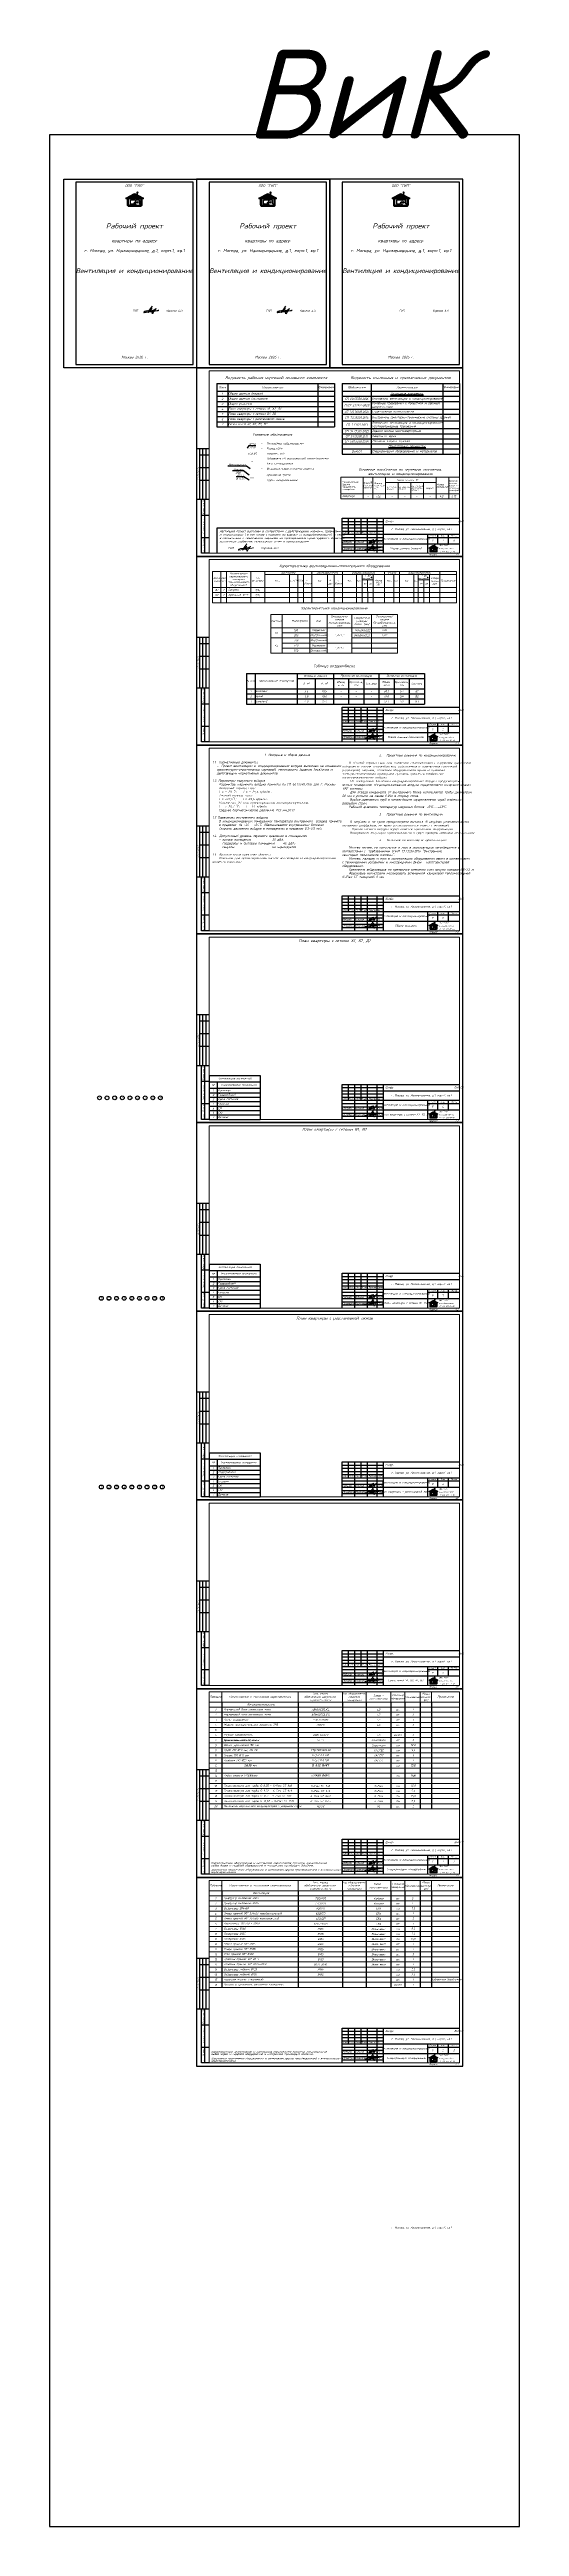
# Model space of a CAD drawing. Header units: millimetres. Extents: x 3082 to 230946, y 1570 to 312844.
# Drawn here: x 27330 to 64332, y 1570 to 196481 of the extents above; entities that cross this region are included whole.
import ezdxf
from ezdxf import colors
from ezdxf.entities.mleader import LeaderData, LeaderLine
from ezdxf.enums import TextEntityAlignment as Align
from ezdxf.math import Vec2, Vec3

# ---------------------------------------------------------------- set-up
doc = ezdxf.new("R2010")
doc.units = ezdxf.units.MM
for name, color, linetype, lineweight in [('A_B1', 170, 'Continuous', 0), ('A_K1', 14, 'Continuous', 0), ('Ramka', 7, 'Continuous', 0), ('вытяжка', 5, 'Continuous', 30), ('П1', 1, 'Continuous', 30)]:
    doc.layers.add(name, color=color, linetype=linetype, lineweight=lineweight)
for name, color, linetype in [('FORMAT', 7, 'Continuous'), ('FORMATKA', 7, 'Continuous'), ('TEXT', 250, 'Continuous')]:
    doc.layers.add(name, color=color, linetype=linetype)
doc.styles.add('Is_100', font='isocpeui.ttf', dxfattribs={"height": 100})
doc.styles.add('ls_200', font='isocpeui.ttf', dxfattribs={"height": 200})
doc.styles.get("Standard").update_dxf_attribs({"font": 'arial.ttf'})
doc.styles.add('масштаб 50', font='times.ttf', dxfattribs={"height": 150})

# ---------------------------------------------------------------- blocks, each defined once
blk = doc.blocks.new('giplogo01')
h = blk.add_hatch(color=5)
h.dxf.hatch_style = 1
h.paths.add_polyline_path([(210, 2227), (435, 2227, 0.4142136), (576, 2368), (576, 2667), (236, 2849, 0.2504322), (-236, 2849), (-1953, 1931, 0.7804491), (-1908, 1752), (-1692, 1752), (-1692, 400, 0.4142136), (-1292, 0), (0, 0), (1292, 0, 0.4142136), (1692, 400), (1692, 1752), (1908, 1752, 0.7804491), (1953, 1931), (665, 2619), (665, 2368, -0.4142136), (435, 2138), (210, 2138, 0.4142136), (69, 1997), (69, 1752), (1182, 1752, -0.4142136), (1412, 1522), (1412, 594), (1288, 594, -0.4142136), (1147, 735), (1147, 1287, 0.4142136), (917, 1517), (408, 1517, 0.4142136), (178, 1287), (178, 1091), (267, 1091), (267, 1287, -0.4142136), (408, 1428), (917, 1428, -0.4142136), (1058, 1287), (1058, 735, 0.4142136), (1288, 505), (1412, 505, -0.4142136), (1182, 275), (497, 275, -0.4142136), (267, 505), (267, 802), (178, 802), (178, 506, -0.4142136), (-52, 276), (-1133, 276, -0.4142136), (-1363, 506), (-1363, 1522, -0.4142136), (-1133, 1752), (-20, 1752), (-20, 1997, -0.4142136)])
h.paths.add_polyline_path([(69, 1661), (69, 1752), (-20, 1752), (-20, 1661, -0.4142136), (-161, 1520), (-796, 1520, 0.4142136), (-1026, 1290), (-1026, 729, 0.4142136), (-796, 499), (-285, 499, 0.4142136), (-55, 729), (-55, 761, -0.4142136), (86, 902), (497, 902, 7.5648083), (497, 991), (86, 991, 0.4142136), (-144, 761), (-144, 729, -0.4142136), (-285, 588), (-796, 588, -0.4142136), (-937, 729), (-937, 1290, -0.4142136), (-796, 1431), (-161, 1431, 0.4142136)], flags=17)
h.paths.add_polyline_path([(576, 3014), (576, 2667), (665, 2619), (665, 3014, 6.0054408)])
at = {"color": 5}
for points in [[(-1956, 1929), (-236, 2849, -0.2504322), (236, 2849), (1953, 1931, -0.7804491), (1908, 1752), (1692, 1752), (1692, 400, -0.4142136), (1292, 0), (0, 0), (-1292, 0, -0.4142136), (-1692, 400), (-1692, 1752), (-1908, 1752, -0.7804491), (-1953, 1931), (-236, 2849, -0.2504322), (236, 2849), (1956, 1929)], [(1412, 594), (1288, 594, -0.4142136), (1147, 735), (1147, 1287, 0.4142136), (917, 1517), (408, 1517, 0.4142136), (178, 1287), (178, 1091), (267, 1091), (267, 1287, -0.4142136), (408, 1428), (917, 1428, -0.4142136), (1058, 1287), (1058, 735, 0.4142136), (1288, 505), (1412, 505, -0.4142136), (1182, 275), (497, 275, -0.4142136), (267, 505), (267, 802), (178, 802), (178, 506, -0.4142136), (-52, 276), (-1133, 276, -0.4142136), (-1363, 506), (-1363, 1522, -0.4142136), (-1133, 1752), (1182, 1752, -0.4142136), (1412, 1522), (1412, 594), (1377, 594)]]:
    blk.add_lwpolyline(points, format="xyb", dxfattribs=at)
blk.add_lwpolyline([(665, 3014), (665, 2368, -0.4142136), (435, 2138), (210, 2138, 0.4142136), (69, 1997), (69, 1661, -0.4142136), (-161, 1431), (-796, 1431, 0.4142136), (-937, 1290), (-937, 729, 0.4142136), (-796, 588), (-285, 588, 0.4142136), (-144, 729), (-144, 761, -0.4142136), (86, 991), (497, 991, -7.5648083), (497, 902), (86, 902, 0.4142136), (-55, 761), (-55, 729, -0.4142136), (-285, 499), (-796, 499, -0.4142136), (-1026, 729), (-1026, 1290, -0.4142136), (-796, 1520), (-161, 1520, 0.4142136), (-20, 1661), (-20, 1997, -0.4142136), (210, 2227), (435, 2227), (210, 2227), (435, 2227, 0.4142136), (576, 2368), (576, 3014), (576, 3014), (576, 3014, -6.0054408)], format="xyb", close=True, dxfattribs=at)
blk = doc.blocks.new('*U456')
at = {"linetype": 'Continuous'}
for points in [[(-20961, 8500), (-19961, 8500)], [(-20711, 4500), (-20711, 8500)], [(-20711, 8000), (-19961, 8000)], [(-20461, 4500), (-20461, 8500)], [(-20211, 4500), (-20211, 8500)], [(-20711, 7000), (-19961, 7000)], [(-20711, 6000), (-19961, 6000)], [(-20961, 4500), (-19961, 4500)], [(-20561, 250), (-20561, 4500)], [(-20561, 4500), (-19979, 4500)], [(-20311, 250), (-20311, 4500)], [(-20561, 3250), (-19961, 3250)], [(-20561, 1500), (-19961, 1500)], [(-19961, 250), (-20561, 250)]]:
    blk.add_lwpolyline(points, dxfattribs=at)
for points in [[(-9500, 250), (-9500, 3000), (-250, 3000)], [(-9500, 2750), (-6250, 2750)], [(-9500, 2500), (-6250, 2500)], [(-9500, 2250), (-6250, 2250)], [(-9500, 2000), (-6250, 2000)], [(-9000, 1750), (-9000, 3000)], [(-8500, 250), (-8500, 3000)], [(-8000, 1750), (-8000, 3000)], [(-7500, 250), (-7500, 3000)], [(-6750, 250), (-6750, 3000)], [(-6250, 250), (-6250, 3000)], [(-6250, 2500), (-250, 2500)], [(-9500, 1750), (-6250, 1750)], [(-9500, 1500), (-6250, 1500)], [(-9500, 1250), (-6250, 1250)], [(-9500, 1000), (-6250, 1000)], [(-9500, 750), (-6250, 750)], [(-9500, 500), (-6250, 500)], [(-6250, 1750), (-250, 1750)], [(-6250, 1000), (-250, 1000)], [(-2750, 250), (-2750, 1750)], [(-2750, 1500), (-250, 1500)], [(-2000, 1750), (-2000, 1000)], [(-1150, 1750), (-1150, 1000)]]:
    blk.add_lwpolyline(points)
at = {"layer": 'Ramka', "color": 7}
for points in [[(-20961, 0), (0, 0), (0, 14850), (-20961, 14850)], [(-19961, 250), (-250, 250), (-250, 14600), (-19961, 14600)]]:
    blk.add_lwpolyline(points, close=True, dxfattribs=at)
at = {"layer": 'Ramka', "color": 5, "lineweight": 9, "flags": 128}
for points in [[(-7009, 1018), (-7157, 803), (-7348, 521), (-7251, 622), (-7007, 838), (-7216, 622), (-7231, 586), (-7199, 595), (-7155, 624), (-7018, 692), (-6988, 692), (-6963, 683), (-6961, 662), (-6998, 615), (-7048, 595), (-7086, 591), (-7095, 608), (-7061, 631), (-6894, 713), (-6727, 809), (-6720, 826), (-6725, 827), (-6729, 823), (-6749, 783), (-6835, 675), (-6869, 621), (-6979, 413), (-6980, 466), (-7002, 512), (-7070, 568), (-7119, 591), (-7203, 612), (-7274, 630), (-7325, 644), (-7363, 648), (-7456, 642), (-7507, 632), (-7554, 615), (-7608, 591), (-7651, 566), (-7675, 540), (-7677, 527), (-7664, 519), (-7646, 523), (-7327, 566), (-6914, 627), (-6617, 680), (-6549, 695), (-6503, 702), (-6491, 709)], [(-7318, 1226), (-7313, 1234), (-7153, 1284), (-6999, 1321), (-7149, 1284), (-7318, 1082), (-7329, 1066), (-7345, 1044), (-7356, 1028), (-7367, 1012), (-7371, 1004), (-7372, 1001), (-7374, 1000), (-7377, 992), (-7382, 985), (-7367, 1012), (-7351, 1036), (-7329, 1066), (-7296, 1096), (-7279, 1113), (-7262, 1130), (-7246, 1145), (-7234, 1157), (-7220, 1170), (-7200, 1190), (-7173, 1217), (-7157, 1236), (-7149, 1246), (-7146, 1250), (-7143, 1255), (-7173, 1217), (-7201, 1180), (-7232, 1145), (-7241, 1132), (-7248, 1124), (-7263, 1106), (-7270, 1097), (-7285, 1080), (-7293, 1070), (-7299, 1062), (-7308, 1051), (-7309, 1047), (-7316, 1033), (-7319, 1028), (-7324, 1021), (-7328, 1015), (-7331, 1012), (-7333, 1011), (-7326, 1025), (-7322, 1032), (-7317, 1039), (-7312, 1047), (-7304, 1057), (-7271, 1096), (-7253, 1118), (-7231, 1138), (-7214, 1154), (-7200, 1168), (-7193, 1174), (-7185, 1181), (-7179, 1186), (-7202, 1156), (-7214, 1139), (-7230, 1117), (-7245, 1097), (-7252, 1088), (-7257, 1081), (-7261, 1076), (-7264, 1071), (-7267, 1067), (-7273, 1060), (-7237, 1102), (-7227, 1110), (-7220, 1120), (-7216, 1125), (-7206, 1134), (-7244, 1079), (-7223, 1116), (-7216, 1131), (-7208, 1148), (-7207, 1161), (-7206, 1168), (-7207, 1174), (-7209, 1184), (-7210, 1188), (-7216, 1193), (-7220, 1194), (-7226, 1195), (-7234, 1195), (-7251, 1190), (-7263, 1185), (-7276, 1178), (-7287, 1172), (-7311, 1155), (-7326, 1143), (-7349, 1121), (-7367, 1099), (-7378, 1083), (-7383, 1078), (-7391, 1064), (-7404, 1041), (-7409, 1025), (-7410, 1017), (-7410, 1010), (-7407, 1001), (-7402, 997), (-7390, 996), (-7378, 997), (-7353, 1012), (-7337, 1021), (-7299, 1049), (-7276, 1065), (-7259, 1076), (-7243, 1082), (-7218, 1097), (-7205, 1102), (-7216, 1086), (-7223, 1076), (-7225, 1073), (-7225, 1071), (-7219, 1070), (-7212, 1073), (-7154, 1115), (-7129, 1134), (-7147, 1115), (-7157, 1103), (-7159, 1099), (-7159, 1095), (-7154, 1094), (-7148, 1096), (-7063, 1150), (-7072, 1139), (-7073, 1134), (-7072, 1132), (-7071, 1132), (-7066, 1132), (-7051, 1135), (-7031, 1146), (-7013, 1156), (-6999, 1164), (-6991, 1169), (-6988, 1174), (-6987, 1175), (-6990, 1177), (-6996, 1176), (-7000, 1173), (-7002, 1169), (-7004, 1164), (-7005, 1161), (-7004, 1159), (-6998, 1157), (-6991, 1159), (-6981, 1163), (-6961, 1172), (-6955, 1174), (-6949, 1179), (-6947, 1181), (-6944, 1185), (-6944, 1188), (-6947, 1189), (-6950, 1189), (-6953, 1187), (-6956, 1184), (-6957, 1179), (-6957, 1177), (-6955, 1174), (-6952, 1174), (-6948, 1172), (-6942, 1175), (-6937, 1177), (-6865, 1222), (-6846, 1238), (-6825, 1258), (-6810, 1278), (-6802, 1290), (-6779, 1333), (-6780, 1335), (-6812, 1307), (-6868, 1230), (-7002, 1054), (-7008, 1044)]]:
    blk.add_lwpolyline(points, dxfattribs=at)
at = {"layer": 'A_K1', "xscale": 0.1741164628948324, "yscale": 0.1741164628948324, "zscale": 0.1741164628948324}
blk.add_blockref('giplogo01', (-2314, 351), dxfattribs=at)
at = {"layer": 'A_K1', "color": 5, "insert": (-1870, 625), "char_height": 100, "width": 1620.21, "attachment_point": 4, "line_spacing_factor": 1.45, "style": 'ls_200'}
blk.add_mtext('\\pxql;ООО "ГИП"\\Pwww.gipproekt.ru\\P+7 499 677-21-76', dxfattribs=at)
at = {"layer": 'Ramka', "lineweight": 9, "style": 'ls_200'}
for s, p in [('Разраб.', (-9485, 1055)), ('Проверил', (-9485, 555)), ('Бубнов', (-8485, 1055)), ('Королев', (-8485, 555)), ('10.26', (-6750, 1055)), ('10.26', (-6750, 555))]:
    blk.add_text(s, height=150, dxfattribs=at).set_placement(p)
at = {"layer": 'TEXT', "color": 0, "linetype": 'Continuous', "lineweight": 0, "char_height": 100, "attachment_point": 5, "rotation": 90, "style": 'ls_200'}
for s, insert, width in [('\\pxqc;СОГЛАСОВАНО:', (-20836, 6500), 4000), ('\\pxqc;Взамен. инв. №', (-20436, 3875), 1250), ('\\pxqc;Подпись и дата', (-20436, 2375), 1750), ('\\pxqc;Инвент. № подлеж.', (-20436, 875), 1250)]:
    blk.add_mtext(s, dxfattribs=dict(at, insert=insert, width=width))
at = {"layer": 'TEXT', "color": 0, "linetype": 'Continuous', "lineweight": 0, "style": 'ls_200'}
for s, insert, char_height, width, attachment_point in [('\\pxi1,ql;Шифр:                                                ВиК', (-6250, 2750), 150, 6000, 4), ('\\pxqc;Изм.', (-9250, 1875), 100, 500, 5), ('\\pxqc;Кол.уч', (-8750, 1875), 100, 500, 5), ('\\pxqc;Лист', (-8250, 1875), 100, 500, 5), ('№ док.', (-7750, 1875), 100, 500, 5), ('\\pxqc;Подпись', (-7125, 1875), 100, 750, 5), ('\\pxqc;Дата', (-6500, 1875), 100, 500, 5), ('\\pxqc;Вентиляция и кондиционирование', (-6250, 1375), 150, 3500, 4), ('\\pxqc;Стадия', (-2375, 1625), 100, 750, 5), ('\\pxqc;Формат                А3', (-250, 125), 124.67, 2500, 6), ('\\pxqc;Лист', (-1575, 1625), 100, 850, 5), ('\\pxqc;Листов', (-700, 1625), 100, 900, 5)]:
    blk.add_mtext(s, dxfattribs=dict(at, insert=insert, char_height=char_height, width=width, attachment_point=attachment_point))
blk = doc.blocks.new('*U453')
at = {"linetype": 'Continuous'}
for points in [[(-20961, 8500), (-19961, 8500)], [(-20711, 4500), (-20711, 8500)], [(-20711, 8000), (-19961, 8000)], [(-20461, 4500), (-20461, 8500)], [(-20211, 4500), (-20211, 8500)], [(-20711, 7000), (-19961, 7000)], [(-20711, 6000), (-19961, 6000)], [(-20961, 4500), (-19961, 4500)], [(-20561, 250), (-20561, 4500)], [(-20561, 4500), (-19979, 4500)], [(-20311, 250), (-20311, 4500)], [(-20561, 3250), (-19961, 3250)], [(-20561, 1500), (-19961, 1500)], [(-19961, 250), (-20561, 250)]]:
    blk.add_lwpolyline(points, dxfattribs=at)
for points in [[(-9500, 250), (-9500, 3000), (-250, 3000)], [(-9500, 2750), (-6250, 2750)], [(-9500, 2500), (-6250, 2500)], [(-9500, 2250), (-6250, 2250)], [(-9500, 2000), (-6250, 2000)], [(-9000, 1750), (-9000, 3000)], [(-8500, 250), (-8500, 3000)], [(-8000, 1750), (-8000, 3000)], [(-7500, 250), (-7500, 3000)], [(-6750, 250), (-6750, 3000)], [(-6250, 250), (-6250, 3000)], [(-6250, 2500), (-250, 2500)], [(-9500, 1750), (-6250, 1750)], [(-9500, 1500), (-6250, 1500)], [(-9500, 1250), (-6250, 1250)], [(-9500, 1000), (-6250, 1000)], [(-9500, 750), (-6250, 750)], [(-9500, 500), (-6250, 500)], [(-6250, 1750), (-250, 1750)], [(-6250, 1000), (-250, 1000)], [(-2750, 250), (-2750, 1750)], [(-2750, 1500), (-250, 1500)], [(-2000, 1750), (-2000, 1000)], [(-1150, 1750), (-1150, 1000)]]:
    blk.add_lwpolyline(points)
at = {"layer": 'Ramka', "color": 7}
for points in [[(-20961, 0), (0, 0), (0, 14850), (-20961, 14850)], [(-19961, 250), (-250, 250), (-250, 14600), (-19961, 14600)]]:
    blk.add_lwpolyline(points, close=True, dxfattribs=at)
at = {"layer": 'Ramka', "color": 5, "lineweight": 9, "flags": 128}
for points in [[(-7009, 1018), (-7157, 803), (-7348, 521), (-7251, 622), (-7007, 838), (-7216, 622), (-7231, 586), (-7199, 595), (-7155, 624), (-7018, 692), (-6988, 692), (-6963, 683), (-6961, 662), (-6998, 615), (-7048, 595), (-7086, 591), (-7095, 608), (-7061, 631), (-6894, 713), (-6727, 809), (-6720, 826), (-6725, 827), (-6729, 823), (-6749, 783), (-6835, 675), (-6869, 621), (-6979, 413), (-6980, 466), (-7002, 512), (-7070, 568), (-7119, 591), (-7203, 612), (-7274, 630), (-7325, 644), (-7363, 648), (-7456, 642), (-7507, 632), (-7554, 615), (-7608, 591), (-7651, 566), (-7675, 540), (-7677, 527), (-7664, 519), (-7646, 523), (-7327, 566), (-6914, 627), (-6617, 680), (-6549, 695), (-6503, 702), (-6491, 709)], [(-7318, 1226), (-7313, 1234), (-7153, 1284), (-6999, 1321), (-7149, 1284), (-7318, 1082), (-7329, 1066), (-7345, 1044), (-7356, 1028), (-7367, 1012), (-7371, 1004), (-7372, 1001), (-7374, 1000), (-7377, 992), (-7382, 985), (-7367, 1012), (-7351, 1036), (-7329, 1066), (-7296, 1096), (-7279, 1113), (-7262, 1130), (-7246, 1145), (-7234, 1157), (-7220, 1170), (-7200, 1190), (-7173, 1217), (-7157, 1236), (-7149, 1246), (-7146, 1250), (-7143, 1255), (-7173, 1217), (-7201, 1180), (-7232, 1145), (-7241, 1132), (-7248, 1124), (-7263, 1106), (-7270, 1097), (-7285, 1080), (-7293, 1070), (-7299, 1062), (-7308, 1051), (-7309, 1047), (-7316, 1033), (-7319, 1028), (-7324, 1021), (-7328, 1015), (-7331, 1012), (-7333, 1011), (-7326, 1025), (-7322, 1032), (-7317, 1039), (-7312, 1047), (-7304, 1057), (-7271, 1096), (-7253, 1118), (-7231, 1138), (-7214, 1154), (-7200, 1168), (-7193, 1174), (-7185, 1181), (-7179, 1186), (-7202, 1156), (-7214, 1139), (-7230, 1117), (-7245, 1097), (-7252, 1088), (-7257, 1081), (-7261, 1076), (-7264, 1071), (-7267, 1067), (-7273, 1060), (-7237, 1102), (-7227, 1110), (-7220, 1120), (-7216, 1125), (-7206, 1134), (-7244, 1079), (-7223, 1116), (-7216, 1131), (-7208, 1148), (-7207, 1161), (-7206, 1168), (-7207, 1174), (-7209, 1184), (-7210, 1188), (-7216, 1193), (-7220, 1194), (-7226, 1195), (-7234, 1195), (-7251, 1190), (-7263, 1185), (-7276, 1178), (-7287, 1172), (-7311, 1155), (-7326, 1143), (-7349, 1121), (-7367, 1099), (-7378, 1083), (-7383, 1078), (-7391, 1064), (-7404, 1041), (-7409, 1025), (-7410, 1017), (-7410, 1010), (-7407, 1001), (-7402, 997), (-7390, 996), (-7378, 997), (-7353, 1012), (-7337, 1021), (-7299, 1049), (-7276, 1065), (-7259, 1076), (-7243, 1082), (-7218, 1097), (-7205, 1102), (-7216, 1086), (-7223, 1076), (-7225, 1073), (-7225, 1071), (-7219, 1070), (-7212, 1073), (-7154, 1115), (-7129, 1134), (-7147, 1115), (-7157, 1103), (-7159, 1099), (-7159, 1095), (-7154, 1094), (-7148, 1096), (-7063, 1150), (-7072, 1139), (-7073, 1134), (-7072, 1132), (-7071, 1132), (-7066, 1132), (-7051, 1135), (-7031, 1146), (-7013, 1156), (-6999, 1164), (-6991, 1169), (-6988, 1174), (-6987, 1175), (-6990, 1177), (-6996, 1176), (-7000, 1173), (-7002, 1169), (-7004, 1164), (-7005, 1161), (-7004, 1159), (-6998, 1157), (-6991, 1159), (-6981, 1163), (-6961, 1172), (-6955, 1174), (-6949, 1179), (-6947, 1181), (-6944, 1185), (-6944, 1188), (-6947, 1189), (-6950, 1189), (-6953, 1187), (-6956, 1184), (-6957, 1179), (-6957, 1177), (-6955, 1174), (-6952, 1174), (-6948, 1172), (-6942, 1175), (-6937, 1177), (-6865, 1222), (-6846, 1238), (-6825, 1258), (-6810, 1278), (-6802, 1290), (-6779, 1333), (-6780, 1335), (-6812, 1307), (-6868, 1230), (-7002, 1054), (-7008, 1044)]]:
    blk.add_lwpolyline(points, dxfattribs=at)
at = {"layer": 'A_K1', "xscale": 0.1741164628948324, "yscale": 0.1741164628948324, "zscale": 0.1741164628948324}
blk.add_blockref('giplogo01', (-2314, 351), dxfattribs=at)
at = {"layer": 'A_K1', "color": 5, "insert": (-1870, 625), "char_height": 100, "width": 1620.21, "attachment_point": 4, "line_spacing_factor": 1.45, "style": 'ls_200'}
blk.add_mtext('\\pxql;ООО "ГИП"\\Pwww.gipproekt.ru\\P+7 499 677-21-76', dxfattribs=at)
at = {"layer": 'Ramka', "lineweight": 9, "style": 'ls_200'}
for s, p in [('Разраб.', (-9485, 1055)), ('Проверил', (-9485, 555)), ('Бубнов', (-8485, 1055)), ('Королев', (-8485, 555)), ('10.26', (-6750, 1055)), ('10.26', (-6750, 555))]:
    blk.add_text(s, height=150, dxfattribs=at).set_placement(p)
at = {"layer": 'TEXT', "color": 0, "linetype": 'Continuous', "lineweight": 0, "char_height": 100, "attachment_point": 5, "rotation": 90, "style": 'ls_200'}
for s, insert, width in [('\\pxqc;СОГЛАСОВАНО:', (-20836, 6500), 4000), ('\\pxqc;Взамен. инв. №', (-20436, 3875), 1250), ('\\pxqc;Подпись и дата', (-20436, 2375), 1750), ('\\pxqc;Инвент. № подлеж.', (-20436, 875), 1250)]:
    blk.add_mtext(s, dxfattribs=dict(at, insert=insert, width=width))
at = {"layer": 'TEXT', "color": 0, "linetype": 'Continuous', "lineweight": 0, "style": 'ls_200'}
for s, insert, char_height, width, attachment_point in [('\\pxi1,ql;Шифр:                                                ВиК', (-6250, 2750), 150, 6000, 4), ('\\pxqc;Изм.', (-9250, 1875), 100, 500, 5), ('\\pxqc;Кол.уч', (-8750, 1875), 100, 500, 5), ('\\pxqc;Лист', (-8250, 1875), 100, 500, 5), ('№ док.', (-7750, 1875), 100, 500, 5), ('\\pxqc;Подпись', (-7125, 1875), 100, 750, 5), ('\\pxqc;Дата', (-6500, 1875), 100, 500, 5), ('\\pxqc;Вентиляция и кондиционирование', (-6250, 1375), 150, 3500, 4), ('\\pxqc;Стадия', (-2375, 1625), 100, 750, 5), ('\\pxqc;Формат                А3', (-250, 125), 124.67, 2500, 6), ('\\pxqc;Лист', (-1575, 1625), 100, 850, 5), ('\\pxqc;Листов', (-700, 1625), 100, 900, 5)]:
    blk.add_mtext(s, dxfattribs=dict(at, insert=insert, char_height=char_height, width=width, attachment_point=attachment_point))
blk = doc.blocks.new('*U452')
at = {"linetype": 'Continuous'}
for points in [[(-20961, 8500), (-19961, 8500)], [(-20711, 4500), (-20711, 8500)], [(-20711, 8000), (-19961, 8000)], [(-20461, 4500), (-20461, 8500)], [(-20211, 4500), (-20211, 8500)], [(-20711, 7000), (-19961, 7000)], [(-20711, 6000), (-19961, 6000)], [(-20961, 4500), (-19961, 4500)], [(-20561, 250), (-20561, 4500)], [(-20561, 4500), (-19979, 4500)], [(-20311, 250), (-20311, 4500)], [(-20561, 3250), (-19961, 3250)], [(-20561, 1500), (-19961, 1500)], [(-19961, 250), (-20561, 250)]]:
    blk.add_lwpolyline(points, dxfattribs=at)
for points in [[(-9500, 250), (-9500, 3000), (-250, 3000)], [(-9500, 2750), (-6250, 2750)], [(-9500, 2500), (-6250, 2500)], [(-9500, 2250), (-6250, 2250)], [(-9500, 2000), (-6250, 2000)], [(-9000, 1750), (-9000, 3000)], [(-8500, 250), (-8500, 3000)], [(-8000, 1750), (-8000, 3000)], [(-7500, 250), (-7500, 3000)], [(-6750, 250), (-6750, 3000)], [(-6250, 250), (-6250, 3000)], [(-6250, 2500), (-250, 2500)], [(-9500, 1750), (-6250, 1750)], [(-9500, 1500), (-6250, 1500)], [(-9500, 1250), (-6250, 1250)], [(-9500, 1000), (-6250, 1000)], [(-9500, 750), (-6250, 750)], [(-9500, 500), (-6250, 500)], [(-6250, 1750), (-250, 1750)], [(-6250, 1000), (-250, 1000)], [(-2750, 250), (-2750, 1750)], [(-2750, 1500), (-250, 1500)], [(-2000, 1750), (-2000, 1000)], [(-1150, 1750), (-1150, 1000)]]:
    blk.add_lwpolyline(points)
at = {"layer": 'Ramka', "color": 7}
for points in [[(-20961, 0), (0, 0), (0, 14850), (-20961, 14850)], [(-19961, 250), (-250, 250), (-250, 14600), (-19961, 14600)]]:
    blk.add_lwpolyline(points, close=True, dxfattribs=at)
at = {"layer": 'Ramka', "color": 5, "lineweight": 9, "flags": 128}
for points in [[(-7009, 1018), (-7157, 803), (-7348, 521), (-7251, 622), (-7007, 838), (-7216, 622), (-7231, 586), (-7199, 595), (-7155, 624), (-7018, 692), (-6988, 692), (-6963, 683), (-6961, 662), (-6998, 615), (-7048, 595), (-7086, 591), (-7095, 608), (-7061, 631), (-6894, 713), (-6727, 809), (-6720, 826), (-6725, 827), (-6729, 823), (-6749, 783), (-6835, 675), (-6869, 621), (-6979, 413), (-6980, 466), (-7002, 512), (-7070, 568), (-7119, 591), (-7203, 612), (-7274, 630), (-7325, 644), (-7363, 648), (-7456, 642), (-7507, 632), (-7554, 615), (-7608, 591), (-7651, 566), (-7675, 540), (-7677, 527), (-7664, 519), (-7646, 523), (-7327, 566), (-6914, 627), (-6617, 680), (-6549, 695), (-6503, 702), (-6491, 709)], [(-7318, 1226), (-7313, 1234), (-7153, 1284), (-6999, 1321), (-7149, 1284), (-7318, 1082), (-7329, 1066), (-7345, 1044), (-7356, 1028), (-7367, 1012), (-7371, 1004), (-7372, 1001), (-7374, 1000), (-7377, 992), (-7382, 985), (-7367, 1012), (-7351, 1036), (-7329, 1066), (-7296, 1096), (-7279, 1113), (-7262, 1130), (-7246, 1145), (-7234, 1157), (-7220, 1170), (-7200, 1190), (-7173, 1217), (-7157, 1236), (-7149, 1246), (-7146, 1250), (-7143, 1255), (-7173, 1217), (-7201, 1180), (-7232, 1145), (-7241, 1132), (-7248, 1124), (-7263, 1106), (-7270, 1097), (-7285, 1080), (-7293, 1070), (-7299, 1062), (-7308, 1051), (-7309, 1047), (-7316, 1033), (-7319, 1028), (-7324, 1021), (-7328, 1015), (-7331, 1012), (-7333, 1011), (-7326, 1025), (-7322, 1032), (-7317, 1039), (-7312, 1047), (-7304, 1057), (-7271, 1096), (-7253, 1118), (-7231, 1138), (-7214, 1154), (-7200, 1168), (-7193, 1174), (-7185, 1181), (-7179, 1186), (-7202, 1156), (-7214, 1139), (-7230, 1117), (-7245, 1097), (-7252, 1088), (-7257, 1081), (-7261, 1076), (-7264, 1071), (-7267, 1067), (-7273, 1060), (-7237, 1102), (-7227, 1110), (-7220, 1120), (-7216, 1125), (-7206, 1134), (-7244, 1079), (-7223, 1116), (-7216, 1131), (-7208, 1148), (-7207, 1161), (-7206, 1168), (-7207, 1174), (-7209, 1184), (-7210, 1188), (-7216, 1193), (-7220, 1194), (-7226, 1195), (-7234, 1195), (-7251, 1190), (-7263, 1185), (-7276, 1178), (-7287, 1172), (-7311, 1155), (-7326, 1143), (-7349, 1121), (-7367, 1099), (-7378, 1083), (-7383, 1078), (-7391, 1064), (-7404, 1041), (-7409, 1025), (-7410, 1017), (-7410, 1010), (-7407, 1001), (-7402, 997), (-7390, 996), (-7378, 997), (-7353, 1012), (-7337, 1021), (-7299, 1049), (-7276, 1065), (-7259, 1076), (-7243, 1082), (-7218, 1097), (-7205, 1102), (-7216, 1086), (-7223, 1076), (-7225, 1073), (-7225, 1071), (-7219, 1070), (-7212, 1073), (-7154, 1115), (-7129, 1134), (-7147, 1115), (-7157, 1103), (-7159, 1099), (-7159, 1095), (-7154, 1094), (-7148, 1096), (-7063, 1150), (-7072, 1139), (-7073, 1134), (-7072, 1132), (-7071, 1132), (-7066, 1132), (-7051, 1135), (-7031, 1146), (-7013, 1156), (-6999, 1164), (-6991, 1169), (-6988, 1174), (-6987, 1175), (-6990, 1177), (-6996, 1176), (-7000, 1173), (-7002, 1169), (-7004, 1164), (-7005, 1161), (-7004, 1159), (-6998, 1157), (-6991, 1159), (-6981, 1163), (-6961, 1172), (-6955, 1174), (-6949, 1179), (-6947, 1181), (-6944, 1185), (-6944, 1188), (-6947, 1189), (-6950, 1189), (-6953, 1187), (-6956, 1184), (-6957, 1179), (-6957, 1177), (-6955, 1174), (-6952, 1174), (-6948, 1172), (-6942, 1175), (-6937, 1177), (-6865, 1222), (-6846, 1238), (-6825, 1258), (-6810, 1278), (-6802, 1290), (-6779, 1333), (-6780, 1335), (-6812, 1307), (-6868, 1230), (-7002, 1054), (-7008, 1044)]]:
    blk.add_lwpolyline(points, dxfattribs=at)
at = {"layer": 'A_K1', "xscale": 0.1741164628948324, "yscale": 0.1741164628948324, "zscale": 0.1741164628948324}
blk.add_blockref('giplogo01', (-2314, 351), dxfattribs=at)
at = {"layer": 'A_K1', "color": 5, "insert": (-1870, 625), "char_height": 100, "width": 1620.21, "attachment_point": 4, "line_spacing_factor": 1.45, "style": 'ls_200'}
blk.add_mtext('\\pxql;ООО "ГИП"\\Pwww.gipproekt.ru\\P+7 499 677-21-76', dxfattribs=at)
at = {"layer": 'Ramka', "lineweight": 9, "style": 'ls_200'}
for s, p in [('Разраб.', (-9485, 1055)), ('Проверил', (-9485, 555)), ('Бубнов', (-8485, 1055)), ('Королев', (-8485, 555)), ('10.26', (-6750, 1055)), ('10.26', (-6750, 555))]:
    blk.add_text(s, height=150, dxfattribs=at).set_placement(p)
at = {"layer": 'TEXT', "color": 0, "linetype": 'Continuous', "lineweight": 0, "char_height": 100, "attachment_point": 5, "rotation": 90, "style": 'ls_200'}
for s, insert, width in [('\\pxqc;СОГЛАСОВАНО:', (-20836, 6500), 4000), ('\\pxqc;Взамен. инв. №', (-20436, 3875), 1250), ('\\pxqc;Подпись и дата', (-20436, 2375), 1750), ('\\pxqc;Инвент. № подлеж.', (-20436, 875), 1250)]:
    blk.add_mtext(s, dxfattribs=dict(at, insert=insert, width=width))
at = {"layer": 'TEXT', "color": 0, "linetype": 'Continuous', "lineweight": 0, "style": 'ls_200'}
for s, insert, char_height, width, attachment_point in [('\\pxi1,ql;Шифр:                                                ВиК', (-6250, 2750), 150, 6000, 4), ('\\pxqc;Изм.', (-9250, 1875), 100, 500, 5), ('\\pxqc;Кол.уч', (-8750, 1875), 100, 500, 5), ('\\pxqc;Лист', (-8250, 1875), 100, 500, 5), ('№ док.', (-7750, 1875), 100, 500, 5), ('\\pxqc;Подпись', (-7125, 1875), 100, 750, 5), ('\\pxqc;Дата', (-6500, 1875), 100, 500, 5), ('\\pxqc;Вентиляция и кондиционирование', (-6250, 1375), 150, 3500, 4), ('\\pxqc;Стадия', (-2375, 1625), 100, 750, 5), ('\\pxqc;Формат                А3', (-250, 125), 124.67, 2500, 6), ('\\pxqc;Лист', (-1575, 1625), 100, 850, 5), ('\\pxqc;Листов', (-700, 1625), 100, 900, 5)]:
    blk.add_mtext(s, dxfattribs=dict(at, insert=insert, char_height=char_height, width=width, attachment_point=attachment_point))
blk = doc.blocks.new('*U447')
at = {"linetype": 'Continuous'}
for points in [[(-20961, 8500), (-19961, 8500)], [(-20711, 4500), (-20711, 8500)], [(-20711, 8000), (-19961, 8000)], [(-20461, 4500), (-20461, 8500)], [(-20211, 4500), (-20211, 8500)], [(-20711, 7000), (-19961, 7000)], [(-20711, 6000), (-19961, 6000)], [(-20961, 4500), (-19961, 4500)], [(-20561, 250), (-20561, 4500)], [(-20561, 4500), (-19979, 4500)], [(-20311, 250), (-20311, 4500)], [(-20561, 3250), (-19961, 3250)], [(-20561, 1500), (-19961, 1500)], [(-19961, 250), (-20561, 250)]]:
    blk.add_lwpolyline(points, dxfattribs=at)
for points in [[(-9500, 250), (-9500, 3000), (-250, 3000)], [(-9500, 2750), (-6250, 2750)], [(-9500, 2500), (-6250, 2500)], [(-9500, 2250), (-6250, 2250)], [(-9500, 2000), (-6250, 2000)], [(-9000, 1750), (-9000, 3000)], [(-8500, 250), (-8500, 3000)], [(-8000, 1750), (-8000, 3000)], [(-7500, 250), (-7500, 3000)], [(-6750, 250), (-6750, 3000)], [(-6250, 250), (-6250, 3000)], [(-6250, 2500), (-250, 2500)], [(-9500, 1750), (-6250, 1750)], [(-9500, 1500), (-6250, 1500)], [(-9500, 1250), (-6250, 1250)], [(-9500, 1000), (-6250, 1000)], [(-9500, 750), (-6250, 750)], [(-9500, 500), (-6250, 500)], [(-6250, 1750), (-250, 1750)], [(-6250, 1000), (-250, 1000)], [(-2750, 250), (-2750, 1750)], [(-2750, 1500), (-250, 1500)], [(-2000, 1750), (-2000, 1000)], [(-1150, 1750), (-1150, 1000)]]:
    blk.add_lwpolyline(points)
at = {"layer": 'Ramka', "color": 7}
for points in [[(-20961, 0), (0, 0), (0, 14850), (-20961, 14850)], [(-19961, 250), (-250, 250), (-250, 14600), (-19961, 14600)]]:
    blk.add_lwpolyline(points, close=True, dxfattribs=at)
at = {"layer": 'Ramka', "color": 5, "lineweight": 9, "flags": 128}
for points in [[(-7009, 1018), (-7157, 803), (-7348, 521), (-7251, 622), (-7007, 838), (-7216, 622), (-7231, 586), (-7199, 595), (-7155, 624), (-7018, 692), (-6988, 692), (-6963, 683), (-6961, 662), (-6998, 615), (-7048, 595), (-7086, 591), (-7095, 608), (-7061, 631), (-6894, 713), (-6727, 809), (-6720, 826), (-6725, 827), (-6729, 823), (-6749, 783), (-6835, 675), (-6869, 621), (-6979, 413), (-6980, 466), (-7002, 512), (-7070, 568), (-7119, 591), (-7203, 612), (-7274, 630), (-7325, 644), (-7363, 648), (-7456, 642), (-7507, 632), (-7554, 615), (-7608, 591), (-7651, 566), (-7675, 540), (-7677, 527), (-7664, 519), (-7646, 523), (-7327, 566), (-6914, 627), (-6617, 680), (-6549, 695), (-6503, 702), (-6491, 709)], [(-7318, 1226), (-7313, 1234), (-7153, 1284), (-6999, 1321), (-7149, 1284), (-7318, 1082), (-7329, 1066), (-7345, 1044), (-7356, 1028), (-7367, 1012), (-7371, 1004), (-7372, 1001), (-7374, 1000), (-7377, 992), (-7382, 985), (-7367, 1012), (-7351, 1036), (-7329, 1066), (-7296, 1096), (-7279, 1113), (-7262, 1130), (-7246, 1145), (-7234, 1157), (-7220, 1170), (-7200, 1190), (-7173, 1217), (-7157, 1236), (-7149, 1246), (-7146, 1250), (-7143, 1255), (-7173, 1217), (-7201, 1180), (-7232, 1145), (-7241, 1132), (-7248, 1124), (-7263, 1106), (-7270, 1097), (-7285, 1080), (-7293, 1070), (-7299, 1062), (-7308, 1051), (-7309, 1047), (-7316, 1033), (-7319, 1028), (-7324, 1021), (-7328, 1015), (-7331, 1012), (-7333, 1011), (-7326, 1025), (-7322, 1032), (-7317, 1039), (-7312, 1047), (-7304, 1057), (-7271, 1096), (-7253, 1118), (-7231, 1138), (-7214, 1154), (-7200, 1168), (-7193, 1174), (-7185, 1181), (-7179, 1186), (-7202, 1156), (-7214, 1139), (-7230, 1117), (-7245, 1097), (-7252, 1088), (-7257, 1081), (-7261, 1076), (-7264, 1071), (-7267, 1067), (-7273, 1060), (-7237, 1102), (-7227, 1110), (-7220, 1120), (-7216, 1125), (-7206, 1134), (-7244, 1079), (-7223, 1116), (-7216, 1131), (-7208, 1148), (-7207, 1161), (-7206, 1168), (-7207, 1174), (-7209, 1184), (-7210, 1188), (-7216, 1193), (-7220, 1194), (-7226, 1195), (-7234, 1195), (-7251, 1190), (-7263, 1185), (-7276, 1178), (-7287, 1172), (-7311, 1155), (-7326, 1143), (-7349, 1121), (-7367, 1099), (-7378, 1083), (-7383, 1078), (-7391, 1064), (-7404, 1041), (-7409, 1025), (-7410, 1017), (-7410, 1010), (-7407, 1001), (-7402, 997), (-7390, 996), (-7378, 997), (-7353, 1012), (-7337, 1021), (-7299, 1049), (-7276, 1065), (-7259, 1076), (-7243, 1082), (-7218, 1097), (-7205, 1102), (-7216, 1086), (-7223, 1076), (-7225, 1073), (-7225, 1071), (-7219, 1070), (-7212, 1073), (-7154, 1115), (-7129, 1134), (-7147, 1115), (-7157, 1103), (-7159, 1099), (-7159, 1095), (-7154, 1094), (-7148, 1096), (-7063, 1150), (-7072, 1139), (-7073, 1134), (-7072, 1132), (-7071, 1132), (-7066, 1132), (-7051, 1135), (-7031, 1146), (-7013, 1156), (-6999, 1164), (-6991, 1169), (-6988, 1174), (-6987, 1175), (-6990, 1177), (-6996, 1176), (-7000, 1173), (-7002, 1169), (-7004, 1164), (-7005, 1161), (-7004, 1159), (-6998, 1157), (-6991, 1159), (-6981, 1163), (-6961, 1172), (-6955, 1174), (-6949, 1179), (-6947, 1181), (-6944, 1185), (-6944, 1188), (-6947, 1189), (-6950, 1189), (-6953, 1187), (-6956, 1184), (-6957, 1179), (-6957, 1177), (-6955, 1174), (-6952, 1174), (-6948, 1172), (-6942, 1175), (-6937, 1177), (-6865, 1222), (-6846, 1238), (-6825, 1258), (-6810, 1278), (-6802, 1290), (-6779, 1333), (-6780, 1335), (-6812, 1307), (-6868, 1230), (-7002, 1054), (-7008, 1044)]]:
    blk.add_lwpolyline(points, dxfattribs=at)
at = {"layer": 'A_K1', "xscale": 0.1741164628948324, "yscale": 0.1741164628948324, "zscale": 0.1741164628948324}
blk.add_blockref('giplogo01', (-2314, 351), dxfattribs=at)
at = {"layer": 'A_K1', "color": 5, "insert": (-1870, 625), "char_height": 100, "width": 1620.21, "attachment_point": 4, "line_spacing_factor": 1.45, "style": 'ls_200'}
blk.add_mtext('\\pxql;ООО "ГИП"\\Pwww.gipproekt.ru\\P+7 499 677-21-76', dxfattribs=at)
at = {"layer": 'Ramka', "lineweight": 9, "style": 'ls_200'}
for s, p in [('Разраб.', (-9485, 1055)), ('Проверил', (-9485, 555)), ('Бубнов', (-8485, 1055)), ('Королев', (-8485, 555)), ('10.26', (-6750, 1055)), ('10.26', (-6750, 555))]:
    blk.add_text(s, height=150, dxfattribs=at).set_placement(p)
at = {"layer": 'TEXT', "color": 0, "linetype": 'Continuous', "lineweight": 0, "char_height": 100, "attachment_point": 5, "rotation": 90, "style": 'ls_200'}
for s, insert, width in [('\\pxqc;СОГЛАСОВАНО:', (-20836, 6500), 4000), ('\\pxqc;Взамен. инв. №', (-20436, 3875), 1250), ('\\pxqc;Подпись и дата', (-20436, 2375), 1750), ('\\pxqc;Инвент. № подлеж.', (-20436, 875), 1250)]:
    blk.add_mtext(s, dxfattribs=dict(at, insert=insert, width=width))
at = {"layer": 'TEXT', "color": 0, "linetype": 'Continuous', "lineweight": 0, "style": 'ls_200'}
for s, insert, char_height, width, attachment_point in [('\\pxi1,ql;Шифр:                                                ВиК', (-6250, 2750), 150, 6000, 4), ('\\pxqc;Изм.', (-9250, 1875), 100, 500, 5), ('\\pxqc;Кол.уч', (-8750, 1875), 100, 500, 5), ('\\pxqc;Лист', (-8250, 1875), 100, 500, 5), ('№ док.', (-7750, 1875), 100, 500, 5), ('\\pxqc;Подпись', (-7125, 1875), 100, 750, 5), ('\\pxqc;Дата', (-6500, 1875), 100, 500, 5), ('\\pxqc;Вентиляция и кондиционирование', (-6250, 1375), 150, 3500, 4), ('\\pxqc;Стадия', (-2375, 1625), 100, 750, 5), ('\\pxqc;Формат                А3', (-250, 125), 124.67, 2500, 6), ('\\pxqc;Лист', (-1575, 1625), 100, 850, 5), ('\\pxqc;Листов', (-700, 1625), 100, 900, 5)]:
    blk.add_mtext(s, dxfattribs=dict(at, insert=insert, char_height=char_height, width=width, attachment_point=attachment_point))
blk = doc.blocks.new('*U446')
at = {"linetype": 'Continuous'}
for points in [[(-20961, 8500), (-19961, 8500)], [(-20711, 4500), (-20711, 8500)], [(-20711, 8000), (-19961, 8000)], [(-20461, 4500), (-20461, 8500)], [(-20211, 4500), (-20211, 8500)], [(-20711, 7000), (-19961, 7000)], [(-20711, 6000), (-19961, 6000)], [(-20961, 4500), (-19961, 4500)], [(-20561, 250), (-20561, 4500)], [(-20561, 4500), (-19979, 4500)], [(-20311, 250), (-20311, 4500)], [(-20561, 3250), (-19961, 3250)], [(-20561, 1500), (-19961, 1500)], [(-19961, 250), (-20561, 250)]]:
    blk.add_lwpolyline(points, dxfattribs=at)
for points in [[(-9500, 250), (-9500, 3000), (-250, 3000)], [(-9500, 2750), (-6250, 2750)], [(-9500, 2500), (-6250, 2500)], [(-9500, 2250), (-6250, 2250)], [(-9500, 2000), (-6250, 2000)], [(-9000, 1750), (-9000, 3000)], [(-8500, 250), (-8500, 3000)], [(-8000, 1750), (-8000, 3000)], [(-7500, 250), (-7500, 3000)], [(-6750, 250), (-6750, 3000)], [(-6250, 250), (-6250, 3000)], [(-6250, 2500), (-250, 2500)], [(-9500, 1750), (-6250, 1750)], [(-9500, 1500), (-6250, 1500)], [(-9500, 1250), (-6250, 1250)], [(-9500, 1000), (-6250, 1000)], [(-9500, 750), (-6250, 750)], [(-9500, 500), (-6250, 500)], [(-6250, 1750), (-250, 1750)], [(-6250, 1000), (-250, 1000)], [(-2750, 250), (-2750, 1750)], [(-2750, 1500), (-250, 1500)], [(-2000, 1750), (-2000, 1000)], [(-1150, 1750), (-1150, 1000)]]:
    blk.add_lwpolyline(points)
at = {"layer": 'Ramka', "color": 7}
for points in [[(-20961, 0), (0, 0), (0, 14850), (-20961, 14850)], [(-19961, 250), (-250, 250), (-250, 14600), (-19961, 14600)]]:
    blk.add_lwpolyline(points, close=True, dxfattribs=at)
at = {"layer": 'Ramka', "color": 5, "lineweight": 9, "flags": 128}
for points in [[(-7009, 1018), (-7157, 803), (-7348, 521), (-7251, 622), (-7007, 838), (-7216, 622), (-7231, 586), (-7199, 595), (-7155, 624), (-7018, 692), (-6988, 692), (-6963, 683), (-6961, 662), (-6998, 615), (-7048, 595), (-7086, 591), (-7095, 608), (-7061, 631), (-6894, 713), (-6727, 809), (-6720, 826), (-6725, 827), (-6729, 823), (-6749, 783), (-6835, 675), (-6869, 621), (-6979, 413), (-6980, 466), (-7002, 512), (-7070, 568), (-7119, 591), (-7203, 612), (-7274, 630), (-7325, 644), (-7363, 648), (-7456, 642), (-7507, 632), (-7554, 615), (-7608, 591), (-7651, 566), (-7675, 540), (-7677, 527), (-7664, 519), (-7646, 523), (-7327, 566), (-6914, 627), (-6617, 680), (-6549, 695), (-6503, 702), (-6491, 709)], [(-7318, 1226), (-7313, 1234), (-7153, 1284), (-6999, 1321), (-7149, 1284), (-7318, 1082), (-7329, 1066), (-7345, 1044), (-7356, 1028), (-7367, 1012), (-7371, 1004), (-7372, 1001), (-7374, 1000), (-7377, 992), (-7382, 985), (-7367, 1012), (-7351, 1036), (-7329, 1066), (-7296, 1096), (-7279, 1113), (-7262, 1130), (-7246, 1145), (-7234, 1157), (-7220, 1170), (-7200, 1190), (-7173, 1217), (-7157, 1236), (-7149, 1246), (-7146, 1250), (-7143, 1255), (-7173, 1217), (-7201, 1180), (-7232, 1145), (-7241, 1132), (-7248, 1124), (-7263, 1106), (-7270, 1097), (-7285, 1080), (-7293, 1070), (-7299, 1062), (-7308, 1051), (-7309, 1047), (-7316, 1033), (-7319, 1028), (-7324, 1021), (-7328, 1015), (-7331, 1012), (-7333, 1011), (-7326, 1025), (-7322, 1032), (-7317, 1039), (-7312, 1047), (-7304, 1057), (-7271, 1096), (-7253, 1118), (-7231, 1138), (-7214, 1154), (-7200, 1168), (-7193, 1174), (-7185, 1181), (-7179, 1186), (-7202, 1156), (-7214, 1139), (-7230, 1117), (-7245, 1097), (-7252, 1088), (-7257, 1081), (-7261, 1076), (-7264, 1071), (-7267, 1067), (-7273, 1060), (-7237, 1102), (-7227, 1110), (-7220, 1120), (-7216, 1125), (-7206, 1134), (-7244, 1079), (-7223, 1116), (-7216, 1131), (-7208, 1148), (-7207, 1161), (-7206, 1168), (-7207, 1174), (-7209, 1184), (-7210, 1188), (-7216, 1193), (-7220, 1194), (-7226, 1195), (-7234, 1195), (-7251, 1190), (-7263, 1185), (-7276, 1178), (-7287, 1172), (-7311, 1155), (-7326, 1143), (-7349, 1121), (-7367, 1099), (-7378, 1083), (-7383, 1078), (-7391, 1064), (-7404, 1041), (-7409, 1025), (-7410, 1017), (-7410, 1010), (-7407, 1001), (-7402, 997), (-7390, 996), (-7378, 997), (-7353, 1012), (-7337, 1021), (-7299, 1049), (-7276, 1065), (-7259, 1076), (-7243, 1082), (-7218, 1097), (-7205, 1102), (-7216, 1086), (-7223, 1076), (-7225, 1073), (-7225, 1071), (-7219, 1070), (-7212, 1073), (-7154, 1115), (-7129, 1134), (-7147, 1115), (-7157, 1103), (-7159, 1099), (-7159, 1095), (-7154, 1094), (-7148, 1096), (-7063, 1150), (-7072, 1139), (-7073, 1134), (-7072, 1132), (-7071, 1132), (-7066, 1132), (-7051, 1135), (-7031, 1146), (-7013, 1156), (-6999, 1164), (-6991, 1169), (-6988, 1174), (-6987, 1175), (-6990, 1177), (-6996, 1176), (-7000, 1173), (-7002, 1169), (-7004, 1164), (-7005, 1161), (-7004, 1159), (-6998, 1157), (-6991, 1159), (-6981, 1163), (-6961, 1172), (-6955, 1174), (-6949, 1179), (-6947, 1181), (-6944, 1185), (-6944, 1188), (-6947, 1189), (-6950, 1189), (-6953, 1187), (-6956, 1184), (-6957, 1179), (-6957, 1177), (-6955, 1174), (-6952, 1174), (-6948, 1172), (-6942, 1175), (-6937, 1177), (-6865, 1222), (-6846, 1238), (-6825, 1258), (-6810, 1278), (-6802, 1290), (-6779, 1333), (-6780, 1335), (-6812, 1307), (-6868, 1230), (-7002, 1054), (-7008, 1044)]]:
    blk.add_lwpolyline(points, dxfattribs=at)
at = {"layer": 'A_K1', "xscale": 0.1741164628948324, "yscale": 0.1741164628948324, "zscale": 0.1741164628948324}
blk.add_blockref('giplogo01', (-2314, 351), dxfattribs=at)
at = {"layer": 'A_K1', "color": 5, "insert": (-1870, 625), "char_height": 100, "width": 1620.21, "attachment_point": 4, "line_spacing_factor": 1.45, "style": 'ls_200'}
blk.add_mtext('\\pxql;ООО "ГИП"\\Pwww.gipproekt.ru\\P+7 499 677-21-76', dxfattribs=at)
at = {"layer": 'Ramka', "lineweight": 9, "style": 'ls_200'}
for s, p in [('Разраб.', (-9485, 1055)), ('Проверил', (-9485, 555)), ('Бубнов', (-8485, 1055)), ('Королев', (-8485, 555)), ('10.26', (-6750, 1055)), ('10.26', (-6750, 555))]:
    blk.add_text(s, height=150, dxfattribs=at).set_placement(p)
at = {"layer": 'TEXT', "color": 0, "linetype": 'Continuous', "lineweight": 0, "char_height": 100, "attachment_point": 5, "rotation": 90, "style": 'ls_200'}
for s, insert, width in [('\\pxqc;СОГЛАСОВАНО:', (-20836, 6500), 4000), ('\\pxqc;Взамен. инв. №', (-20436, 3875), 1250), ('\\pxqc;Подпись и дата', (-20436, 2375), 1750), ('\\pxqc;Инвент. № подлеж.', (-20436, 875), 1250)]:
    blk.add_mtext(s, dxfattribs=dict(at, insert=insert, width=width))
at = {"layer": 'TEXT', "color": 0, "linetype": 'Continuous', "lineweight": 0, "style": 'ls_200'}
for s, insert, char_height, width, attachment_point in [('\\pxi1,ql;Шифр:                                             ВиК.СО', (-6250, 2750), 150, 6000, 4), ('\\pxqc;Изм.', (-9250, 1875), 100, 500, 5), ('\\pxqc;Кол.уч', (-8750, 1875), 100, 500, 5), ('\\pxqc;Лист', (-8250, 1875), 100, 500, 5), ('№ док.', (-7750, 1875), 100, 500, 5), ('\\pxqc;Подпись', (-7125, 1875), 100, 750, 5), ('\\pxqc;Дата', (-6500, 1875), 100, 500, 5), ('\\pxqc;Вентиляция и кондиционирование', (-6250, 1375), 150, 3500, 4), ('\\pxqc;Стадия', (-2375, 1625), 100, 750, 5), ('\\pxqc;Формат                А3', (-250, 125), 124.67, 2500, 6), ('\\pxqc;Лист', (-1575, 1625), 100, 850, 5), ('\\pxqc;Листов', (-700, 1625), 100, 900, 5)]:
    blk.add_mtext(s, dxfattribs=dict(at, insert=insert, char_height=char_height, width=width, attachment_point=attachment_point))
blk = doc.blocks.new('*U455')
at = {"linetype": 'Continuous'}
for points in [[(-20961, 8500), (-19961, 8500)], [(-20711, 4500), (-20711, 8500)], [(-20711, 8000), (-19961, 8000)], [(-20461, 4500), (-20461, 8500)], [(-20211, 4500), (-20211, 8500)], [(-20711, 7000), (-19961, 7000)], [(-20711, 6000), (-19961, 6000)], [(-20961, 4500), (-19961, 4500)], [(-20561, 250), (-20561, 4500)], [(-20561, 4500), (-19979, 4500)], [(-20311, 250), (-20311, 4500)], [(-20561, 3250), (-19961, 3250)], [(-20561, 1500), (-19961, 1500)], [(-19961, 250), (-20561, 250)]]:
    blk.add_lwpolyline(points, dxfattribs=at)
for points in [[(-9500, 250), (-9500, 3000), (-250, 3000)], [(-9500, 2750), (-6250, 2750)], [(-9500, 2500), (-6250, 2500)], [(-9500, 2250), (-6250, 2250)], [(-9500, 2000), (-6250, 2000)], [(-9000, 1750), (-9000, 3000)], [(-8500, 250), (-8500, 3000)], [(-8000, 1750), (-8000, 3000)], [(-7500, 250), (-7500, 3000)], [(-6750, 250), (-6750, 3000)], [(-6250, 250), (-6250, 3000)], [(-6250, 2500), (-250, 2500)], [(-9500, 1750), (-6250, 1750)], [(-9500, 1500), (-6250, 1500)], [(-9500, 1250), (-6250, 1250)], [(-9500, 1000), (-6250, 1000)], [(-9500, 750), (-6250, 750)], [(-9500, 500), (-6250, 500)], [(-6250, 1750), (-250, 1750)], [(-6250, 1000), (-250, 1000)], [(-2750, 250), (-2750, 1750)], [(-2750, 1500), (-250, 1500)], [(-2000, 1750), (-2000, 1000)], [(-1150, 1750), (-1150, 1000)]]:
    blk.add_lwpolyline(points)
at = {"layer": 'Ramka', "color": 7}
for points in [[(-20961, 0), (0, 0), (0, 14850), (-20961, 14850)], [(-19961, 250), (-250, 250), (-250, 14600), (-19961, 14600)]]:
    blk.add_lwpolyline(points, close=True, dxfattribs=at)
at = {"layer": 'Ramka', "color": 5, "lineweight": 9, "flags": 128}
for points in [[(-7009, 1018), (-7157, 803), (-7348, 521), (-7251, 622), (-7007, 838), (-7216, 622), (-7231, 586), (-7199, 595), (-7155, 624), (-7018, 692), (-6988, 692), (-6963, 683), (-6961, 662), (-6998, 615), (-7048, 595), (-7086, 591), (-7095, 608), (-7061, 631), (-6894, 713), (-6727, 809), (-6720, 826), (-6725, 827), (-6729, 823), (-6749, 783), (-6835, 675), (-6869, 621), (-6979, 413), (-6980, 466), (-7002, 512), (-7070, 568), (-7119, 591), (-7203, 612), (-7274, 630), (-7325, 644), (-7363, 648), (-7456, 642), (-7507, 632), (-7554, 615), (-7608, 591), (-7651, 566), (-7675, 540), (-7677, 527), (-7664, 519), (-7646, 523), (-7327, 566), (-6914, 627), (-6617, 680), (-6549, 695), (-6503, 702), (-6491, 709)], [(-7318, 1226), (-7313, 1234), (-7153, 1284), (-6999, 1321), (-7149, 1284), (-7318, 1082), (-7329, 1066), (-7345, 1044), (-7356, 1028), (-7367, 1012), (-7371, 1004), (-7372, 1001), (-7374, 1000), (-7377, 992), (-7382, 985), (-7367, 1012), (-7351, 1036), (-7329, 1066), (-7296, 1096), (-7279, 1113), (-7262, 1130), (-7246, 1145), (-7234, 1157), (-7220, 1170), (-7200, 1190), (-7173, 1217), (-7157, 1236), (-7149, 1246), (-7146, 1250), (-7143, 1255), (-7173, 1217), (-7201, 1180), (-7232, 1145), (-7241, 1132), (-7248, 1124), (-7263, 1106), (-7270, 1097), (-7285, 1080), (-7293, 1070), (-7299, 1062), (-7308, 1051), (-7309, 1047), (-7316, 1033), (-7319, 1028), (-7324, 1021), (-7328, 1015), (-7331, 1012), (-7333, 1011), (-7326, 1025), (-7322, 1032), (-7317, 1039), (-7312, 1047), (-7304, 1057), (-7271, 1096), (-7253, 1118), (-7231, 1138), (-7214, 1154), (-7200, 1168), (-7193, 1174), (-7185, 1181), (-7179, 1186), (-7202, 1156), (-7214, 1139), (-7230, 1117), (-7245, 1097), (-7252, 1088), (-7257, 1081), (-7261, 1076), (-7264, 1071), (-7267, 1067), (-7273, 1060), (-7237, 1102), (-7227, 1110), (-7220, 1120), (-7216, 1125), (-7206, 1134), (-7244, 1079), (-7223, 1116), (-7216, 1131), (-7208, 1148), (-7207, 1161), (-7206, 1168), (-7207, 1174), (-7209, 1184), (-7210, 1188), (-7216, 1193), (-7220, 1194), (-7226, 1195), (-7234, 1195), (-7251, 1190), (-7263, 1185), (-7276, 1178), (-7287, 1172), (-7311, 1155), (-7326, 1143), (-7349, 1121), (-7367, 1099), (-7378, 1083), (-7383, 1078), (-7391, 1064), (-7404, 1041), (-7409, 1025), (-7410, 1017), (-7410, 1010), (-7407, 1001), (-7402, 997), (-7390, 996), (-7378, 997), (-7353, 1012), (-7337, 1021), (-7299, 1049), (-7276, 1065), (-7259, 1076), (-7243, 1082), (-7218, 1097), (-7205, 1102), (-7216, 1086), (-7223, 1076), (-7225, 1073), (-7225, 1071), (-7219, 1070), (-7212, 1073), (-7154, 1115), (-7129, 1134), (-7147, 1115), (-7157, 1103), (-7159, 1099), (-7159, 1095), (-7154, 1094), (-7148, 1096), (-7063, 1150), (-7072, 1139), (-7073, 1134), (-7072, 1132), (-7071, 1132), (-7066, 1132), (-7051, 1135), (-7031, 1146), (-7013, 1156), (-6999, 1164), (-6991, 1169), (-6988, 1174), (-6987, 1175), (-6990, 1177), (-6996, 1176), (-7000, 1173), (-7002, 1169), (-7004, 1164), (-7005, 1161), (-7004, 1159), (-6998, 1157), (-6991, 1159), (-6981, 1163), (-6961, 1172), (-6955, 1174), (-6949, 1179), (-6947, 1181), (-6944, 1185), (-6944, 1188), (-6947, 1189), (-6950, 1189), (-6953, 1187), (-6956, 1184), (-6957, 1179), (-6957, 1177), (-6955, 1174), (-6952, 1174), (-6948, 1172), (-6942, 1175), (-6937, 1177), (-6865, 1222), (-6846, 1238), (-6825, 1258), (-6810, 1278), (-6802, 1290), (-6779, 1333), (-6780, 1335), (-6812, 1307), (-6868, 1230), (-7002, 1054), (-7008, 1044)]]:
    blk.add_lwpolyline(points, dxfattribs=at)
at = {"layer": 'A_K1', "xscale": 0.1741164628948324, "yscale": 0.1741164628948324, "zscale": 0.1741164628948324}
blk.add_blockref('giplogo01', (-2314, 351), dxfattribs=at)
at = {"layer": 'A_K1', "color": 5, "insert": (-1870, 625), "char_height": 100, "width": 1620.21, "attachment_point": 4, "line_spacing_factor": 1.45, "style": 'ls_200'}
blk.add_mtext('\\pxql;ООО "ГИП"\\Pwww.gipproekt.ru\\P+7 499 677-21-76', dxfattribs=at)
at = {"layer": 'Ramka', "lineweight": 9, "style": 'ls_200'}
for s, p in [('Разраб.', (-9485, 1055)), ('Проверил', (-9485, 555)), ('Бубнов', (-8485, 1055)), ('Королев', (-8485, 555)), ('10.26', (-6750, 1055)), ('10.26', (-6750, 555))]:
    blk.add_text(s, height=150, dxfattribs=at).set_placement(p)
at = {"layer": 'TEXT', "color": 0, "linetype": 'Continuous', "lineweight": 0, "char_height": 100, "attachment_point": 5, "rotation": 90, "style": 'ls_200'}
for s, insert, width in [('\\pxqc;СОГЛАСОВАНО:', (-20836, 6500), 4000), ('\\pxqc;Взамен. инв. №', (-20436, 3875), 1250), ('\\pxqc;Подпись и дата', (-20436, 2375), 1750), ('\\pxqc;Инвент. № подлеж.', (-20436, 875), 1250)]:
    blk.add_mtext(s, dxfattribs=dict(at, insert=insert, width=width))
at = {"layer": 'TEXT', "color": 0, "linetype": 'Continuous', "lineweight": 0, "style": 'ls_200'}
for s, insert, char_height, width, attachment_point in [('\\pxi1,ql;Шифр:                                                ВиК', (-6250, 2750), 150, 6000, 4), ('\\pxqc;Изм.', (-9250, 1875), 100, 500, 5), ('\\pxqc;Кол.уч', (-8750, 1875), 100, 500, 5), ('\\pxqc;Лист', (-8250, 1875), 100, 500, 5), ('№ док.', (-7750, 1875), 100, 500, 5), ('\\pxqc;Подпись', (-7125, 1875), 100, 750, 5), ('\\pxqc;Дата', (-6500, 1875), 100, 500, 5), ('\\pxqc;Вентиляция и кондиционирование', (-6250, 1375), 150, 3500, 4), ('\\pxqc;Стадия', (-2375, 1625), 100, 750, 5), ('\\pxqc;Формат                А3', (-250, 125), 124.67, 2500, 6), ('\\pxqc;Лист', (-1575, 1625), 100, 850, 5), ('\\pxqc;Листов', (-700, 1625), 100, 900, 5)]:
    blk.add_mtext(s, dxfattribs=dict(at, insert=insert, char_height=char_height, width=width, attachment_point=attachment_point))
blk = doc.blocks.new('*T463')
at = {"color": 0, "linetype": 'ByBlock', "lineweight": -2, "transparency": 16777216}
for p, q in [((0, 0), (9250, 0)), ((0, 0), (0, -3400)), ((842, 0), (842, -3400)), ((7928, 0), (7928, -3400)), ((9250, 0), (9250, -3400)), ((0, -600), (9250, -600)), ((0, -1000), (9250, -1000)), ((0, -1400), (9250, -1400)), ((0, -1800), (9250, -1800)), ((0, -2200), (9250, -2200)), ((0, -2600), (9250, -2600)), ((0, -3000), (9250, -3000)), ((0, -3400), (9250, -3400))]:
    blk.add_line(p, q, dxfattribs=at)
at = {"color": 0, "transparency": 16777216, "char_height": 165, "style": 'ls_200'}
for s, insert, width, attachment_point in [('Лист', (421, -300), 838.74, 5), ('3', (421, -1600), 838.74, 5), ('2', (421, -1200), 838.74, 5), ('4', (421, -2000), 838.74, 5), ('1', (421, -800), 838.74, 5), ('Общие данные (начало)', (892, -800), 6986.14, 4), ('Общие данные (окончание)', (892, -1200), 6986.14, 4), ('Общие указания', (892, -1600), 6986.14, 4), ('План квартиры c сетями Х1, Х2, Д1', (892, -2000), 6986.14, 4), ('Наименование', (4385, -300), 7083.14, 5), ('Примечание', (8589, -300), 1319.12, 5), ('5', (421, -2400), 838.74, 5), ('6', (421, -2800), 838.74, 5), ('7', (421, -3200), 838.74, 5), ('План квартиры c сетями В1, В2', (892, -2400), 6986.14, 4), ('План квартиры с расстановкой люков', (892, -2800), 6986.14, 4), ('Схема сетей Х1, Х2, В1, В2', (892, -3200), 6986.14, 4)]:
    blk.add_mtext(s, dxfattribs=dict(at, insert=insert, width=width, attachment_point=attachment_point))
blk = doc.blocks.new('*U454')
at = {"linetype": 'Continuous'}
for points in [[(-20961, 8500), (-19961, 8500)], [(-20711, 4500), (-20711, 8500)], [(-20711, 8000), (-19961, 8000)], [(-20461, 4500), (-20461, 8500)], [(-20211, 4500), (-20211, 8500)], [(-20711, 7000), (-19961, 7000)], [(-20711, 6000), (-19961, 6000)], [(-20961, 4500), (-19961, 4500)], [(-20561, 250), (-20561, 4500)], [(-20561, 4500), (-19979, 4500)], [(-20311, 250), (-20311, 4500)], [(-20561, 3250), (-19961, 3250)], [(-20561, 1500), (-19961, 1500)], [(-19961, 250), (-20561, 250)]]:
    blk.add_lwpolyline(points, dxfattribs=at)
for points in [[(-9500, 250), (-9500, 3000), (-250, 3000)], [(-9500, 2750), (-6250, 2750)], [(-9500, 2500), (-6250, 2500)], [(-9500, 2250), (-6250, 2250)], [(-9500, 2000), (-6250, 2000)], [(-9000, 1750), (-9000, 3000)], [(-8500, 250), (-8500, 3000)], [(-8000, 1750), (-8000, 3000)], [(-7500, 250), (-7500, 3000)], [(-6750, 250), (-6750, 3000)], [(-6250, 250), (-6250, 3000)], [(-6250, 2500), (-250, 2500)], [(-9500, 1750), (-6250, 1750)], [(-9500, 1500), (-6250, 1500)], [(-9500, 1250), (-6250, 1250)], [(-9500, 1000), (-6250, 1000)], [(-9500, 750), (-6250, 750)], [(-9500, 500), (-6250, 500)], [(-6250, 1750), (-250, 1750)], [(-6250, 1000), (-250, 1000)], [(-2750, 250), (-2750, 1750)], [(-2750, 1500), (-250, 1500)], [(-2000, 1750), (-2000, 1000)], [(-1150, 1750), (-1150, 1000)]]:
    blk.add_lwpolyline(points)
at = {"layer": 'Ramka', "color": 7}
for points in [[(-20961, 0), (0, 0), (0, 14850), (-20961, 14850)], [(-19961, 250), (-250, 250), (-250, 14600), (-19961, 14600)]]:
    blk.add_lwpolyline(points, close=True, dxfattribs=at)
at = {"layer": 'Ramka', "color": 5, "lineweight": 9, "flags": 128}
for points in [[(-7009, 1018), (-7157, 803), (-7348, 521), (-7251, 622), (-7007, 838), (-7216, 622), (-7231, 586), (-7199, 595), (-7155, 624), (-7018, 692), (-6988, 692), (-6963, 683), (-6961, 662), (-6998, 615), (-7048, 595), (-7086, 591), (-7095, 608), (-7061, 631), (-6894, 713), (-6727, 809), (-6720, 826), (-6725, 827), (-6729, 823), (-6749, 783), (-6835, 675), (-6869, 621), (-6979, 413), (-6980, 466), (-7002, 512), (-7070, 568), (-7119, 591), (-7203, 612), (-7274, 630), (-7325, 644), (-7363, 648), (-7456, 642), (-7507, 632), (-7554, 615), (-7608, 591), (-7651, 566), (-7675, 540), (-7677, 527), (-7664, 519), (-7646, 523), (-7327, 566), (-6914, 627), (-6617, 680), (-6549, 695), (-6503, 702), (-6491, 709)], [(-7318, 1226), (-7313, 1234), (-7153, 1284), (-6999, 1321), (-7149, 1284), (-7318, 1082), (-7329, 1066), (-7345, 1044), (-7356, 1028), (-7367, 1012), (-7371, 1004), (-7372, 1001), (-7374, 1000), (-7377, 992), (-7382, 985), (-7367, 1012), (-7351, 1036), (-7329, 1066), (-7296, 1096), (-7279, 1113), (-7262, 1130), (-7246, 1145), (-7234, 1157), (-7220, 1170), (-7200, 1190), (-7173, 1217), (-7157, 1236), (-7149, 1246), (-7146, 1250), (-7143, 1255), (-7173, 1217), (-7201, 1180), (-7232, 1145), (-7241, 1132), (-7248, 1124), (-7263, 1106), (-7270, 1097), (-7285, 1080), (-7293, 1070), (-7299, 1062), (-7308, 1051), (-7309, 1047), (-7316, 1033), (-7319, 1028), (-7324, 1021), (-7328, 1015), (-7331, 1012), (-7333, 1011), (-7326, 1025), (-7322, 1032), (-7317, 1039), (-7312, 1047), (-7304, 1057), (-7271, 1096), (-7253, 1118), (-7231, 1138), (-7214, 1154), (-7200, 1168), (-7193, 1174), (-7185, 1181), (-7179, 1186), (-7202, 1156), (-7214, 1139), (-7230, 1117), (-7245, 1097), (-7252, 1088), (-7257, 1081), (-7261, 1076), (-7264, 1071), (-7267, 1067), (-7273, 1060), (-7237, 1102), (-7227, 1110), (-7220, 1120), (-7216, 1125), (-7206, 1134), (-7244, 1079), (-7223, 1116), (-7216, 1131), (-7208, 1148), (-7207, 1161), (-7206, 1168), (-7207, 1174), (-7209, 1184), (-7210, 1188), (-7216, 1193), (-7220, 1194), (-7226, 1195), (-7234, 1195), (-7251, 1190), (-7263, 1185), (-7276, 1178), (-7287, 1172), (-7311, 1155), (-7326, 1143), (-7349, 1121), (-7367, 1099), (-7378, 1083), (-7383, 1078), (-7391, 1064), (-7404, 1041), (-7409, 1025), (-7410, 1017), (-7410, 1010), (-7407, 1001), (-7402, 997), (-7390, 996), (-7378, 997), (-7353, 1012), (-7337, 1021), (-7299, 1049), (-7276, 1065), (-7259, 1076), (-7243, 1082), (-7218, 1097), (-7205, 1102), (-7216, 1086), (-7223, 1076), (-7225, 1073), (-7225, 1071), (-7219, 1070), (-7212, 1073), (-7154, 1115), (-7129, 1134), (-7147, 1115), (-7157, 1103), (-7159, 1099), (-7159, 1095), (-7154, 1094), (-7148, 1096), (-7063, 1150), (-7072, 1139), (-7073, 1134), (-7072, 1132), (-7071, 1132), (-7066, 1132), (-7051, 1135), (-7031, 1146), (-7013, 1156), (-6999, 1164), (-6991, 1169), (-6988, 1174), (-6987, 1175), (-6990, 1177), (-6996, 1176), (-7000, 1173), (-7002, 1169), (-7004, 1164), (-7005, 1161), (-7004, 1159), (-6998, 1157), (-6991, 1159), (-6981, 1163), (-6961, 1172), (-6955, 1174), (-6949, 1179), (-6947, 1181), (-6944, 1185), (-6944, 1188), (-6947, 1189), (-6950, 1189), (-6953, 1187), (-6956, 1184), (-6957, 1179), (-6957, 1177), (-6955, 1174), (-6952, 1174), (-6948, 1172), (-6942, 1175), (-6937, 1177), (-6865, 1222), (-6846, 1238), (-6825, 1258), (-6810, 1278), (-6802, 1290), (-6779, 1333), (-6780, 1335), (-6812, 1307), (-6868, 1230), (-7002, 1054), (-7008, 1044)]]:
    blk.add_lwpolyline(points, dxfattribs=at)
at = {"layer": 'A_K1', "xscale": 0.1741164628948324, "yscale": 0.1741164628948324, "zscale": 0.1741164628948324}
blk.add_blockref('giplogo01', (-2314, 351), dxfattribs=at)
at = {"layer": 'A_K1', "color": 5, "insert": (-1870, 625), "char_height": 100, "width": 1620.21, "attachment_point": 4, "line_spacing_factor": 1.45, "style": 'ls_200'}
blk.add_mtext('\\pxql;ООО "ГИП"\\Pwww.gipproekt.ru\\P+7 499 677-21-76', dxfattribs=at)
at = {"layer": 'Ramka', "lineweight": 9, "style": 'ls_200'}
for s, p in [('Разраб.', (-9485, 1055)), ('Проверил', (-9485, 555)), ('Бубнов', (-8485, 1055)), ('Королев', (-8485, 555)), ('10.26', (-6750, 1055)), ('10.26', (-6750, 555))]:
    blk.add_text(s, height=150, dxfattribs=at).set_placement(p)
at = {"layer": 'TEXT', "color": 0, "linetype": 'Continuous', "lineweight": 0, "char_height": 100, "attachment_point": 5, "rotation": 90, "style": 'ls_200'}
for s, insert, width in [('\\pxqc;СОГЛАСОВАНО:', (-20836, 6500), 4000), ('\\pxqc;Взамен. инв. №', (-20436, 3875), 1250), ('\\pxqc;Подпись и дата', (-20436, 2375), 1750), ('\\pxqc;Инвент. № подлеж.', (-20436, 875), 1250)]:
    blk.add_mtext(s, dxfattribs=dict(at, insert=insert, width=width))
at = {"layer": 'TEXT', "color": 0, "linetype": 'Continuous', "lineweight": 0, "style": 'ls_200'}
for s, insert, char_height, width, attachment_point in [('\\pxi1,ql;Шифр:                                                ВиК', (-6250, 2750), 150, 6000, 4), ('\\pxqc;Изм.', (-9250, 1875), 100, 500, 5), ('\\pxqc;Кол.уч', (-8750, 1875), 100, 500, 5), ('\\pxqc;Лист', (-8250, 1875), 100, 500, 5), ('№ док.', (-7750, 1875), 100, 500, 5), ('\\pxqc;Подпись', (-7125, 1875), 100, 750, 5), ('\\pxqc;Дата', (-6500, 1875), 100, 500, 5), ('\\pxqc;Вентиляция и кондиционирование', (-6250, 1375), 150, 3500, 4), ('\\pxqc;Стадия', (-2375, 1625), 100, 750, 5), ('\\pxqc;Формат                А3', (-250, 125), 124.67, 2500, 6), ('\\pxqc;Лист', (-1575, 1625), 100, 850, 5), ('\\pxqc;Листов', (-700, 1625), 100, 900, 5)]:
    blk.add_mtext(s, dxfattribs=dict(at, insert=insert, char_height=char_height, width=width, attachment_point=attachment_point))
blk = doc.blocks.new('*T465')
at = {"color": 0, "linetype": 'ByBlock', "lineweight": -2, "transparency": 16777216}
for p, q in [((0, 0), (14000, 0)), ((0, 0), (0, -2409)), ((671, 0), (671, -2409)), ((3996, 0), (3996, -2409)), ((6836, 0), (6836, -2409)), ((10418, 0), (10418, -2409)), ((14000, 0), (14000, -2409)), ((0, -1200), (14000, -1200)), ((0, -1603), (14000, -1603)), ((3996, -400), (14000, -400)), ((5416, -400), (5416, -2409)), ((8030, -400), (8030, -2409)), ((9224, -400), (9224, -2409)), ((11612, -400), (11612, -2409)), ((12806, -400), (12806, -2409)), ((0, -2006), (14000, -2006)), ((0, -2409), (14000, -2409))]:
    blk.add_line(p, q, dxfattribs=at)
at = {"color": 0, "transparency": 16777216, "char_height": 150}
for s, insert, width, attachment_point, style in [('N п/п', (336, -600), 668.32, 5, 'ls_200'), ('2', (336, -1804), 668.32, 5, 'ls_200'), ('1', (336, -1402), 668.32, 5, 'ls_200'), ('Санузел2', (721, -1402), 3224.58, 4, 'ls_200'), ('Кухня', (721, -1804), 3224.58, 4, 'ls_200'), ('{\\C256;Наименование помещения}', (2334, -600), 3321.58, 5, 'ls_200'), ('S, м²', (4706, -800), 1416.97, 5, 'ls_200'), ('3.5', (4706, -1402), 1319.97, 5, 'Is_100'), ('6.0', (4706, -1804), 1319.97, 5, 'Is_100'), ('Исходные данные', (5416, -200), 2836.95, 5, 'ls_200'), ('V, м³', (6126, -800), 1416.97, 5, 'ls_200'), ('18.0', (6126, -1804), 1319.97, 5, 'Is_100'), ('10.5', (6126, -1402), 1319.97, 5, 'Is_100'), ('{\\C256;Объем, \\Pм³/ч}', (7433, -800), 1191.01, 5, 'ls_200'), ('{\\C256;-}', (7433, -1402), 1191.01, 5, 'ls_200'), ('{\\C256;-}', (7433, -1804), 1191.01, 5, 'ls_200'), ('{\\C256;Приточная вентиляция}', (8627, -200), 3579.04, 5, 'ls_200'), ('{\\C256;Кратность, \\P1/ч}', (8627, -800), 1191.01, 5, 'ls_200'), ('{\\C256;-}', (8627, -1402), 1191.01, 5, 'ls_200'), ('{\\C256;-}', (8627, -1804), 1191.01, 5, 'ls_200'), ('Система', (9821, -800), 1191.01, 5, 'ls_200'), ('{\\C256;-}', (9821, -1402), 1191.01, 5, 'ls_200'), ('{\\C256;-}', (9821, -1804), 1191.01, 5, 'ls_200'), ('{\\C256;Объем, \\Pм³/ч}', (11015, -800), 1191.01, 5, 'ls_200'), ('60.0', (11015, -1402), 1094.01, 5, 'Is_100'), ('61.0', (11015, -1804), 1094.01, 5, 'Is_100'), ('{\\C256;Вытяжная вентиляция}', (12209, -200), 3579.04, 5, 'ls_200'), ('{\\C256;Кратность, \\P1/ч}', (12209, -800), 1191.01, 5, 'ls_200'), ('3.4', (12209, -1804), 1094.01, 5, 'Is_100'), ('5.7', (12209, -1402), 1094.01, 5, 'Is_100'), ('Система', (13403, -800), 1191.01, 5, 'ls_200'), ('3', (336, -2208), 668.32, 5, 'ls_200'), ('Санузел2', (721, -2208), 3224.58, 4, 'ls_200'), ('4.0', (4706, -2208), 1319.97, 5, 'Is_100'), ('12.0', (6126, -2208), 1319.97, 5, 'Is_100'), ('{\\C256;-}', (7433, -2208), 1191.01, 5, 'ls_200'), ('{\\C256;-}', (8627, -2208), 1191.01, 5, 'ls_200'), ('{\\C256;-}', (9821, -2208), 1191.01, 5, 'ls_200'), ('62.0', (11015, -2208), 1094.01, 5, 'Is_100'), ('5.2', (12209, -2208), 1094.01, 5, 'Is_100')]:
    blk.add_mtext(s, dxfattribs=dict(at, insert=insert, width=width, attachment_point=attachment_point, style=style))
at = {"color": 0, "transparency": 16777216, "char_height": 150, "width": 1094.01, "attachment_point": 5}
for s, insert in [('{\\fISOCPEUR|b0|i1|c204|p34;\\C256;В2}', (13403, -1804)), ('{\\fISOCPEUR|b0|i1|c204|p34;\\C256;В1\\P}', (13403, -1402)), ('{\\fISOCPEUR|b0|i1|c204|p34;\\C256;В3}', (13403, -2208))]:
    blk.add_mtext(s, dxfattribs=dict(at, insert=insert))
blk = doc.blocks.new('_None')
blk = doc.blocks.new('*T466')
at = {"color": 0, "linetype": 'ByBlock', "lineweight": -2, "transparency": 16777216}
for p, q in [((0, 0), (9250, 0)), ((0, 0), (0, -5540)), ((2296, 0), (2296, -5540)), ((7928, 0), (7928, -5540)), ((9250, 0), (9250, -5540)), ((0, -600), (9250, -600)), ((0, -1000), (9250, -1000)), ((0, -1400), (9250, -1400)), ((0, -2000), (9250, -2000)), ((0, -2400), (9250, -2400)), ((0, -2940), (9250, -2940)), ((0, -3540), (9250, -3540)), ((0, -3940), (9250, -3940)), ((0, -4340), (9250, -4340)), ((0, -4740), (9250, -4740)), ((0, -5140), (9250, -5140)), ((0, -5540), (9250, -5540))]:
    blk.add_line(p, q, dxfattribs=at)
at = {"color": 0, "transparency": 16777216, "char_height": 165, "style": 'ls_200'}
for s, insert, width, attachment_point in [('{\\C256;ГОСТ 21.1101-2020}', (1148, -1700), 2293.48, 5), ('{\\C256;СП 60.13330.2020}', (1148, -1200), 2293.48, 5), ('Обозначение', (1148, -300), 2293.48, 5), ('{\\C256;Основные требования к проектной и рабочей документации}', (2346, -1700), 5531.4, 4), ('{\\C256;Отопление, вентиляция и кондиционирование}', (2346, -1200), 5531.4, 4), ('{\\LСсылочные документы:}', (5112, -800), 5531.4, 5), ('Наименование', (5112, -300), 5628.4, 5), ('Примечание', (8589, -300), 1319.12, 5), ('{\\C256;СП 131.13330.2020\\P}', (1148, -2200), 2293.48, 5), ('{\\C256;СП 54.13330.2022}', (1148, -3740), 2293.48, 5), ('СП 73.13330.2016', (1148, -2670), 2293.48, 5), ('{\\C256;СП 7.13130.2013\\P}', (1148, -3240), 2293.48, 5), ('{\\C256;Здания жилые многоквартирные}', (2346, -3740), 5531.4, 4), ('Внутренние санитарно-технические системы зданий', (2346, -2670), 5531.4, 4), ('{\\C256;Строительная климатология}', (2346, -2200), 5531.4, 4), ('{\\C256;Отопление, вентиляция и кондиционирование. Противопожарные требования}', (2346, -3240), 5531.4, 4), ('{\\C256;СП 50.13330.2024\\P}', (1148, -4540), 2293.48, 5), ('{\\C256;СП 51.13330.2011\\P}', (1148, -4140), 2293.48, 5), ('ВиК.СО', (1148, -5340), 2293.48, 5), ('{\\C256;Защита от шума}', (2346, -4140), 5531.4, 4), ('Спецификация оборудования и материалов', (2346, -5340), 5531.4, 4), ('{\\C256;Тепловая защита зданий}', (2346, -4540), 5531.4, 4), ('{\\LПрилагаемые документы:}', (5112, -4940), 5531.4, 5)]:
    blk.add_mtext(s, dxfattribs=dict(at, insert=insert, width=width, attachment_point=attachment_point))
blk = doc.blocks.new('*U445')
at = {"linetype": 'Continuous'}
for points in [[(-20961, 8500), (-19961, 8500)], [(-20711, 4500), (-20711, 8500)], [(-20711, 8000), (-19961, 8000)], [(-20461, 4500), (-20461, 8500)], [(-20211, 4500), (-20211, 8500)], [(-20711, 7000), (-19961, 7000)], [(-20711, 6000), (-19961, 6000)], [(-20961, 4500), (-19961, 4500)], [(-20561, 250), (-20561, 4500)], [(-20561, 4500), (-19979, 4500)], [(-20311, 250), (-20311, 4500)], [(-20561, 3250), (-19961, 3250)], [(-20561, 1500), (-19961, 1500)], [(-19961, 250), (-20561, 250)]]:
    blk.add_lwpolyline(points, dxfattribs=at)
for points in [[(-9500, 250), (-9500, 3000), (-250, 3000)], [(-9500, 2750), (-6250, 2750)], [(-9500, 2500), (-6250, 2500)], [(-9500, 2250), (-6250, 2250)], [(-9500, 2000), (-6250, 2000)], [(-9000, 1750), (-9000, 3000)], [(-8500, 250), (-8500, 3000)], [(-8000, 1750), (-8000, 3000)], [(-7500, 250), (-7500, 3000)], [(-6750, 250), (-6750, 3000)], [(-6250, 250), (-6250, 3000)], [(-6250, 2500), (-250, 2500)], [(-9500, 1750), (-6250, 1750)], [(-9500, 1500), (-6250, 1500)], [(-9500, 1250), (-6250, 1250)], [(-9500, 1000), (-6250, 1000)], [(-9500, 750), (-6250, 750)], [(-9500, 500), (-6250, 500)], [(-6250, 1750), (-250, 1750)], [(-6250, 1000), (-250, 1000)], [(-2750, 250), (-2750, 1750)], [(-2750, 1500), (-250, 1500)], [(-2000, 1750), (-2000, 1000)], [(-1150, 1750), (-1150, 1000)]]:
    blk.add_lwpolyline(points)
at = {"layer": 'Ramka', "color": 7}
for points in [[(-20961, 0), (0, 0), (0, 14850), (-20961, 14850)], [(-19961, 250), (-250, 250), (-250, 14600), (-19961, 14600)]]:
    blk.add_lwpolyline(points, close=True, dxfattribs=at)
at = {"layer": 'Ramka', "color": 5, "lineweight": 9, "flags": 128}
for points in [[(-7009, 1018), (-7157, 803), (-7348, 521), (-7251, 622), (-7007, 838), (-7216, 622), (-7231, 586), (-7199, 595), (-7155, 624), (-7018, 692), (-6988, 692), (-6963, 683), (-6961, 662), (-6998, 615), (-7048, 595), (-7086, 591), (-7095, 608), (-7061, 631), (-6894, 713), (-6727, 809), (-6720, 826), (-6725, 827), (-6729, 823), (-6749, 783), (-6835, 675), (-6869, 621), (-6979, 413), (-6980, 466), (-7002, 512), (-7070, 568), (-7119, 591), (-7203, 612), (-7274, 630), (-7325, 644), (-7363, 648), (-7456, 642), (-7507, 632), (-7554, 615), (-7608, 591), (-7651, 566), (-7675, 540), (-7677, 527), (-7664, 519), (-7646, 523), (-7327, 566), (-6914, 627), (-6617, 680), (-6549, 695), (-6503, 702), (-6491, 709)], [(-7318, 1226), (-7313, 1234), (-7153, 1284), (-6999, 1321), (-7149, 1284), (-7318, 1082), (-7329, 1066), (-7345, 1044), (-7356, 1028), (-7367, 1012), (-7371, 1004), (-7372, 1001), (-7374, 1000), (-7377, 992), (-7382, 985), (-7367, 1012), (-7351, 1036), (-7329, 1066), (-7296, 1096), (-7279, 1113), (-7262, 1130), (-7246, 1145), (-7234, 1157), (-7220, 1170), (-7200, 1190), (-7173, 1217), (-7157, 1236), (-7149, 1246), (-7146, 1250), (-7143, 1255), (-7173, 1217), (-7201, 1180), (-7232, 1145), (-7241, 1132), (-7248, 1124), (-7263, 1106), (-7270, 1097), (-7285, 1080), (-7293, 1070), (-7299, 1062), (-7308, 1051), (-7309, 1047), (-7316, 1033), (-7319, 1028), (-7324, 1021), (-7328, 1015), (-7331, 1012), (-7333, 1011), (-7326, 1025), (-7322, 1032), (-7317, 1039), (-7312, 1047), (-7304, 1057), (-7271, 1096), (-7253, 1118), (-7231, 1138), (-7214, 1154), (-7200, 1168), (-7193, 1174), (-7185, 1181), (-7179, 1186), (-7202, 1156), (-7214, 1139), (-7230, 1117), (-7245, 1097), (-7252, 1088), (-7257, 1081), (-7261, 1076), (-7264, 1071), (-7267, 1067), (-7273, 1060), (-7237, 1102), (-7227, 1110), (-7220, 1120), (-7216, 1125), (-7206, 1134), (-7244, 1079), (-7223, 1116), (-7216, 1131), (-7208, 1148), (-7207, 1161), (-7206, 1168), (-7207, 1174), (-7209, 1184), (-7210, 1188), (-7216, 1193), (-7220, 1194), (-7226, 1195), (-7234, 1195), (-7251, 1190), (-7263, 1185), (-7276, 1178), (-7287, 1172), (-7311, 1155), (-7326, 1143), (-7349, 1121), (-7367, 1099), (-7378, 1083), (-7383, 1078), (-7391, 1064), (-7404, 1041), (-7409, 1025), (-7410, 1017), (-7410, 1010), (-7407, 1001), (-7402, 997), (-7390, 996), (-7378, 997), (-7353, 1012), (-7337, 1021), (-7299, 1049), (-7276, 1065), (-7259, 1076), (-7243, 1082), (-7218, 1097), (-7205, 1102), (-7216, 1086), (-7223, 1076), (-7225, 1073), (-7225, 1071), (-7219, 1070), (-7212, 1073), (-7154, 1115), (-7129, 1134), (-7147, 1115), (-7157, 1103), (-7159, 1099), (-7159, 1095), (-7154, 1094), (-7148, 1096), (-7063, 1150), (-7072, 1139), (-7073, 1134), (-7072, 1132), (-7071, 1132), (-7066, 1132), (-7051, 1135), (-7031, 1146), (-7013, 1156), (-6999, 1164), (-6991, 1169), (-6988, 1174), (-6987, 1175), (-6990, 1177), (-6996, 1176), (-7000, 1173), (-7002, 1169), (-7004, 1164), (-7005, 1161), (-7004, 1159), (-6998, 1157), (-6991, 1159), (-6981, 1163), (-6961, 1172), (-6955, 1174), (-6949, 1179), (-6947, 1181), (-6944, 1185), (-6944, 1188), (-6947, 1189), (-6950, 1189), (-6953, 1187), (-6956, 1184), (-6957, 1179), (-6957, 1177), (-6955, 1174), (-6952, 1174), (-6948, 1172), (-6942, 1175), (-6937, 1177), (-6865, 1222), (-6846, 1238), (-6825, 1258), (-6810, 1278), (-6802, 1290), (-6779, 1333), (-6780, 1335), (-6812, 1307), (-6868, 1230), (-7002, 1054), (-7008, 1044)]]:
    blk.add_lwpolyline(points, dxfattribs=at)
at = {"layer": 'A_K1', "xscale": 0.1741164628948324, "yscale": 0.1741164628948324, "zscale": 0.1741164628948324}
blk.add_blockref('giplogo01', (-2314, 351), dxfattribs=at)
at = {"layer": 'A_K1', "color": 5, "insert": (-1870, 625), "char_height": 100, "width": 1620.21, "attachment_point": 4, "line_spacing_factor": 1.45, "style": 'ls_200'}
blk.add_mtext('\\pxql;ООО "ГИП"\\Pwww.gipproekt.ru\\P+7 499 677-21-76', dxfattribs=at)
at = {"layer": 'Ramka', "lineweight": 9, "style": 'ls_200'}
for s, p in [('Разраб.', (-9485, 1055)), ('Проверил', (-9485, 555)), ('Бубнов', (-8485, 1055)), ('Королев', (-8485, 555)), ('10.26', (-6750, 1055)), ('10.26', (-6750, 555))]:
    blk.add_text(s, height=150, dxfattribs=at).set_placement(p)
at = {"layer": 'TEXT', "color": 0, "linetype": 'Continuous', "lineweight": 0, "char_height": 100, "attachment_point": 5, "rotation": 90, "style": 'ls_200'}
for s, insert, width in [('\\pxqc;СОГЛАСОВАНО:', (-20836, 6500), 4000), ('\\pxqc;Взамен. инв. №', (-20436, 3875), 1250), ('\\pxqc;Подпись и дата', (-20436, 2375), 1750), ('\\pxqc;Инвент. № подлеж.', (-20436, 875), 1250)]:
    blk.add_mtext(s, dxfattribs=dict(at, insert=insert, width=width))
at = {"layer": 'TEXT', "color": 0, "linetype": 'Continuous', "lineweight": 0, "style": 'ls_200'}
for s, insert, char_height, width, attachment_point in [('\\pxi1,ql;Шифр:                                             ВиК.СО', (-6250, 2750), 150, 6000, 4), ('\\pxqc;Изм.', (-9250, 1875), 100, 500, 5), ('\\pxqc;Кол.уч', (-8750, 1875), 100, 500, 5), ('\\pxqc;Лист', (-8250, 1875), 100, 500, 5), ('№ док.', (-7750, 1875), 100, 500, 5), ('\\pxqc;Подпись', (-7125, 1875), 100, 750, 5), ('\\pxqc;Дата', (-6500, 1875), 100, 500, 5), ('\\pxqc;Вентиляция и кондиционирование', (-6250, 1375), 150, 3500, 4), ('\\pxqc;Стадия', (-2375, 1625), 100, 750, 5), ('\\pxqc;Формат                А3', (-250, 125), 124.67, 2500, 6), ('\\pxqc;Лист', (-1575, 1625), 100, 850, 5), ('\\pxqc;Листов', (-700, 1625), 100, 900, 5)]:
    blk.add_mtext(s, dxfattribs=dict(at, insert=insert, char_height=char_height, width=width, attachment_point=attachment_point))
blk = doc.blocks.new('*U487')
at = {"color": 7, "lineweight": 9}
blk.add_line((-9855.25, -200), (9855.25, -200), dxfattribs=at)
at = {"layer": 'FORMAT'}
for points in [[(-8855.25, 200), (-8855.25, -200)], [(-2855.25, 200), (-2855.25, -200)], [(644.75, 200), (644.75, -200)], [(2494.75, 200), (2494.75, -200)], [(4444.75, 200), (4444.75, -200)], [(5544.75, 200), (5544.75, -200)], [(6744.75, 200), (6744.75, -200)], [(7644.75, 200), (7644.75, -200)]]:
    blk.add_lwpolyline(points, dxfattribs=at)
blk = doc.blocks.new('*U486')
at = {"layer": 'FORMAT', "color": 0, "linetype": 'ByBlock', "lineweight": -2, "transparency": 16777216}
for p in [(0, 0), (0, -400), (0, -800), (0, -1200), (0, -1600), (0, -2000), (0, -2400), (0, -2800), (0, -3200), (0, -3600), (0, -4000), (0, -4400), (0, -4800), (0, -5200), (0, -5600), (0, -6000), (0, -6400), (0, -6800), (0, -7200), (0, -7600), (0, -8000)]:
    blk.add_blockref('*U487', p, dxfattribs=at)
blk = doc.blocks.new('*U489')
at = {"color": 7, "lineweight": 9}
blk.add_line((-9855.25, -200), (9855.25, -200), dxfattribs=at)
at = {"layer": 'FORMAT'}
for points in [[(-8855.25, 200), (-8855.25, -200)], [(-2855.25, 200), (-2855.25, -200)], [(644.75, 200), (644.75, -200)], [(2494.75, 200), (2494.75, -200)], [(4444.75, 200), (4444.75, -200)], [(5544.75, 200), (5544.75, -200)], [(6744.75, 200), (6744.75, -200)], [(7644.75, 200), (7644.75, -200)]]:
    blk.add_lwpolyline(points, dxfattribs=at)
blk = doc.blocks.new('*U488')
at = {"layer": 'FORMAT', "color": 0, "linetype": 'ByBlock', "lineweight": -2, "transparency": 16777216}
for p in [(0, 0), (0, -400), (0, -800), (0, -1200), (0, -1600), (0, -2000), (0, -2400), (0, -2800), (0, -3200), (0, -3600), (0, -4000), (0, -4400), (0, -4800), (0, -5200), (0, -5600), (0, -6000), (0, -6400), (0, -6800), (0, -7200)]:
    blk.add_blockref('*U489', p, dxfattribs=at)
blk = doc.blocks.new('*U490')
at = {"layer": 'FORMATKA', "lineweight": 0, "insert": (0, 0), "char_height": 150, "width": 6000, "attachment_point": 5, "style": 'ls_200'}
blk.add_mtext('\\pxqc;{\\C0;г. Москва, ул. Наименование, д.1, корп.1, кв.1}', dxfattribs=at)
blk = doc.blocks.new('*U491')
at = {"color": 0, "linetype": 'ByBlock', "lineweight": -2, "transparency": 16777216}
for p in [(0, 0), (0, -14850), (0, -29700), (0, -44550), (0, -59400), (0, -74250), (0, -89100), (0, -103950), (0, -118800), (0, -133650)]:
    blk.add_blockref('*U490', p, dxfattribs=at)
blk = doc.blocks.new('*T496')
at = {"color": 0, "linetype": 'ByBlock', "lineweight": -2, "transparency": 16777216}
for p, q in [((0, 0), (4000, 0)), ((0, 0), (0, -3450)), ((4000, 0), (4000, -3450)), ((0, -500), (4000, -500)), ((0, -1000), (4000, -1000)), ((0, -1350), (4000, -1350)), ((0, -1700), (4000, -1700)), ((632, -500), (632, -3450)), ((0, -2050), (4000, -2050)), ((0, -2400), (4000, -2400)), ((0, -2750), (4000, -2750)), ((0, -3100), (4000, -3100)), ((0, -3450), (4000, -3450))]:
    blk.add_line(p, q, dxfattribs=at)
at = {"color": 0, "transparency": 16777216, "char_height": 150, "style": 'ls_200'}
for s, insert, width, attachment_point in [('№', (316, -750), 628.58, 5), ('3', (316, -1875), 628.58, 5), ('2', (316, -1525), 628.58, 5), ('1', (316, -1175), 628.58, 5), ('Прихожая', (682, -1175), 3268.42, 4), ('Гардеробная1', (682, -1525), 3268.42, 4), ('Кухня-гостиная', (682, -1875), 3268.42, 4), ('Экспликация помещений', (2000, -250), 3997, 5), ('Наименование помещения', (2316, -750), 3365.42, 5), ('5', (316, -2575), 628.58, 5), ('4', (316, -2225), 628.58, 5), ('6', (316, -2925), 628.58, 5), ('7', (316, -3275), 628.58, 5), ('Детская', (682, -3275), 3268.42, 4), ('Спальня', (682, -2225), 3268.42, 4), ('СУ1', (682, -2575), 3268.42, 4), ('СУ2', (682, -2925), 3268.42, 4)]:
    blk.add_mtext(s, dxfattribs=dict(at, insert=insert, width=width, attachment_point=attachment_point))
blk = doc.blocks.new('*T497')
at = {"color": 0, "linetype": 'ByBlock', "lineweight": -2, "transparency": 16777216}
for p, q in [((0, 0), (4000, 0)), ((0, 0), (0, -3450)), ((4000, 0), (4000, -3450)), ((0, -500), (4000, -500)), ((0, -1000), (4000, -1000)), ((0, -1350), (4000, -1350)), ((0, -1700), (4000, -1700)), ((632, -500), (632, -3450)), ((0, -2050), (4000, -2050)), ((0, -2400), (4000, -2400)), ((0, -2750), (4000, -2750)), ((0, -3100), (4000, -3100)), ((0, -3450), (4000, -3450))]:
    blk.add_line(p, q, dxfattribs=at)
at = {"color": 0, "transparency": 16777216, "char_height": 150, "style": 'ls_200'}
for s, insert, width, attachment_point in [('№', (316, -750), 628.58, 5), ('3', (316, -1875), 628.58, 5), ('2', (316, -1525), 628.58, 5), ('1', (316, -1175), 628.58, 5), ('Прихожая', (682, -1175), 3268.42, 4), ('Гардеробная1', (682, -1525), 3268.42, 4), ('Кухня-гостиная', (682, -1875), 3268.42, 4), ('Экспликация помещений', (2000, -250), 3997, 5), ('Наименование помещения', (2316, -750), 3365.42, 5), ('5', (316, -2575), 628.58, 5), ('4', (316, -2225), 628.58, 5), ('6', (316, -2925), 628.58, 5), ('7', (316, -3275), 628.58, 5), ('Детская', (682, -3275), 3268.42, 4), ('Спальня', (682, -2225), 3268.42, 4), ('СУ1', (682, -2575), 3268.42, 4), ('СУ2', (682, -2925), 3268.42, 4)]:
    blk.add_mtext(s, dxfattribs=dict(at, insert=insert, width=width, attachment_point=attachment_point))
blk = doc.blocks.new('*U398')
at = {"linetype": 'ByBlock'}
blk.add_circle((0, 0), 150, dxfattribs=at)
at = {"linetype": 'ByBlock', "style": 'ls_200'}
blk.add_text('1', height=150, dxfattribs=at).set_placement((-67, -70))
blk = doc.blocks.new('*U399')
at = {"linetype": 'ByBlock'}
blk.add_circle((0, 0), 150, dxfattribs=at)
at = {"linetype": 'ByBlock', "style": 'ls_200'}
blk.add_text('2', height=150, dxfattribs=at).set_placement((-67, -70))
blk = doc.blocks.new('*U396')
at = {"linetype": 'ByBlock'}
blk.add_circle((0, 0), 150, dxfattribs=at)
at = {"linetype": 'ByBlock', "style": 'ls_200'}
blk.add_text('3', height=150, dxfattribs=at).set_placement((-67, -70))
blk = doc.blocks.new('*U397')
at = {"linetype": 'ByBlock'}
blk.add_circle((0, 0), 150, dxfattribs=at)
at = {"linetype": 'ByBlock', "style": 'ls_200'}
blk.add_text('4', height=150, dxfattribs=at).set_placement((-67, -70))
blk = doc.blocks.new('*U400')
at = {"linetype": 'ByBlock'}
blk.add_circle((0, 0), 150, dxfattribs=at)
at = {"linetype": 'ByBlock', "style": 'ls_200'}
blk.add_text('5', height=150, dxfattribs=at).set_placement((-67, -70))
blk = doc.blocks.new('*U401')
at = {"linetype": 'ByBlock'}
blk.add_circle((0, 0), 150, dxfattribs=at)
at = {"linetype": 'ByBlock', "style": 'ls_200'}
blk.add_text('6', height=150, dxfattribs=at).set_placement((-67, -70))
blk = doc.blocks.new('*U402')
at = {"linetype": 'ByBlock'}
blk.add_circle((0, 0), 150, dxfattribs=at)
at = {"linetype": 'ByBlock', "style": 'ls_200'}
blk.add_text('7', height=150, dxfattribs=at).set_placement((-67, -70))
blk = doc.blocks.new('*U403')
at = {"linetype": 'ByBlock'}
blk.add_circle((0, 0), 150, dxfattribs=at)
at = {"linetype": 'ByBlock', "style": 'ls_200'}
blk.add_text('8', height=150, dxfattribs=at).set_placement((-67, -70))
blk = doc.blocks.new('*U404')
at = {"linetype": 'ByBlock'}
blk.add_circle((0, 0), 150, dxfattribs=at)
at = {"linetype": 'ByBlock', "style": 'ls_200'}
blk.add_text('9', height=150, dxfattribs=at).set_placement((-67, -70))
blk = doc.blocks.new('*T500')
at = {"color": 0, "linetype": 'ByBlock', "lineweight": -2, "transparency": 16777216}
for p, q in [((0, 0), (4000, 0)), ((0, 0), (0, -3450)), ((4000, 0), (4000, -3450)), ((0, -500), (4000, -500)), ((0, -1000), (4000, -1000)), ((0, -1350), (4000, -1350)), ((0, -1700), (4000, -1700)), ((632, -500), (632, -3450)), ((0, -2050), (4000, -2050)), ((0, -2400), (4000, -2400)), ((0, -2750), (4000, -2750)), ((0, -3100), (4000, -3100)), ((0, -3450), (4000, -3450))]:
    blk.add_line(p, q, dxfattribs=at)
at = {"color": 0, "transparency": 16777216, "char_height": 150, "style": 'ls_200'}
for s, insert, width, attachment_point in [('№', (316, -750), 628.58, 5), ('3', (316, -1875), 628.58, 5), ('2', (316, -1525), 628.58, 5), ('1', (316, -1175), 628.58, 5), ('Прихожая', (682, -1175), 3268.42, 4), ('Гардеробная1', (682, -1525), 3268.42, 4), ('Кухня-гостиная', (682, -1875), 3268.42, 4), ('Экспликация помещений', (2000, -250), 3997, 5), ('Наименование помещения', (2316, -750), 3365.42, 5), ('5', (316, -2575), 628.58, 5), ('4', (316, -2225), 628.58, 5), ('6', (316, -2925), 628.58, 5), ('7', (316, -3275), 628.58, 5), ('Детская', (682, -3275), 3268.42, 4), ('Спальня', (682, -2225), 3268.42, 4), ('СУ1', (682, -2575), 3268.42, 4), ('СУ2', (682, -2925), 3268.42, 4)]:
    blk.add_mtext(s, dxfattribs=dict(at, insert=insert, width=width, attachment_point=attachment_point))

msp = doc.modelspace()

# ---------------------------------------------------------------- linework, layer by layer
at = {"color": 7, "lineweight": 0}
for p, q in [((50278.8, 162818.7), (50278.8, 161118.7)), ((50278.8, 162818.7), (59620.1, 162818.7)), ((52028.8, 162818.7), (52028.8, 161518.7)), ((52778.8, 162818.7), (52778.8, 161518.7)), ((53778.8, 162818.7), (53778.8, 161518.7)), ((53778.8, 162418.7), (57778.8, 162418.7)), ((54778.8, 162418.7), (54778.8, 161518.7)), ((55778.8, 162418.7), (55778.8, 161518.7)), ((56778.8, 162418.7), (56778.8, 161518.7)), ((57778.8, 162818.7), (57778.8, 161518.7)), ((58778.8, 162818.7), (58778.8, 161518.7)), ((59620.1, 162818.7), (59620.1, 161118.7)), ((50278.8, 161518.7), (59620.1, 161518.7)), ((50278.8, 161118.7), (59620.1, 161118.7)), ((52028.8, 161518.7), (52028.8, 161118.7)), ((52778.8, 161518.7), (52778.8, 161118.7)), ((53778.8, 161518.7), (53778.8, 161118.7)), ((54778.8, 161518.7), (54778.8, 161118.7)), ((55778.8, 161518.7), (55778.8, 161118.7)), ((56778.8, 161518.7), (56778.8, 161118.7)), ((57778.8, 161518.7), (57778.8, 161118.7)), ((58778.8, 161518.7), (58778.8, 161118.7)), ((40162.9, 155403.3), (40162.9, 152953.3)), ((40162.9, 155403.3), (59366.8, 155403.3)), ((40162.9, 154153.3), (59366.8, 154153.3)), ((40822.5, 155403.3), (40822.5, 152953.3)), ((41262.5, 155403.3), (41262.5, 152953.3)), ((43176.2, 155403.3), (43176.2, 152953.3)), ((44275.8, 155184), (59366.8, 155184)), ((40162.9, 153753.3), (59366.8, 153753.3)), ((40162.9, 153353.3), (59366.8, 153353.3)), ((40162.9, 152953.3), (59366.8, 152953.3)), ((44754.8, 152031.8), (44754.8, 148980.3)), ((45634.9, 152031.8), (45634.9, 148980.3)), ((47814.9, 152031.8), (47814.9, 148980.3)), ((49195, 152031.8), (49195, 148980.3)), ((51136.3, 152031.8), (51136.3, 148980.3)), ((52677.7, 152031.8), (52677.7, 148980.3)), ((54721.5, 152031.8), (54721.5, 148980.3))]:
    msp.add_line(p, q, dxfattribs=at)
at = {"color": 7, "lineweight": 9}
for p, q in [((39909.6, 66443.7), (59620.1, 66443.7)), ((39909.6, 51593.7), (59620.1, 51593.7))]:
    msp.add_line(p, q, dxfattribs=at)
at = {"lineweight": 9}
for p, q in [((40909.6, 66443.7), (40909.6, 67243.7)), ((46909.6, 66443.7), (46909.6, 67243.7)), ((50409.6, 66443.7), (50409.6, 67243.7)), ((52259.6, 66443.7), (52259.6, 67243.7)), ((54209.6, 66443.7), (54209.6, 67243.7)), ((55309.6, 66443.7), (55309.6, 67243.7)), ((56509.6, 66443.7), (56509.6, 67243.7)), ((57409.6, 66443.7), (57409.6, 67243.7)), ((40909.6, 51593.7), (40909.6, 52393.7)), ((46909.6, 51593.7), (46909.6, 52393.7)), ((50409.6, 51593.7), (50409.6, 52393.7)), ((52259.6, 51593.7), (52259.6, 52393.7)), ((54209.6, 51593.7), (54209.6, 52393.7)), ((55309.6, 51593.7), (55309.6, 52393.7)), ((56509.6, 51593.7), (56509.6, 52393.7)), ((57409.6, 51593.7), (57409.6, 52393.7))]:
    msp.add_line(p, q, dxfattribs=at)
at = {"color": 6}
msp.add_lwpolyline([(27330.2, 170754.5), (27330.2, 1570.2), (64332.3, 1570.2), (64332.3, 189770.2), (27330.2, 189770.2), (27330.2, 189770.2), (27330.2, 170754.5)], close=True, dxfattribs=at)
msp.add_lwpolyline([(29389.9, 171693.7), (38639.9, 171693.7), (38639.9, 186043.7), (29389.9, 186043.7)], close=True)
at = {"color": 5, "flags": 128}
for points in [[(35415.6, 176282.2), (35267.1, 176066.8), (35076.6, 175784.4), (35173.2, 175885.7), (35417, 176101.7), (35208.8, 175885.7), (35193.1, 175849.4), (35225.7, 175858.5), (35269.7, 175887.5), (35406.9, 175955.5), (35436.6, 175956), (35461.9, 175946.6), (35463.8, 175926), (35426.3, 175879.1), (35376.6, 175858.5), (35338.2, 175854.7), (35329.7, 175871.6), (35363.5, 175895), (35530.3, 175976.6), (35697.7, 176073), (35704, 176089.7), (35699.5, 176090.5), (35695.7, 176086.9), (35675.8, 176047.2), (35589.6, 175938.2), (35555.4, 175885.1), (35445.4, 175677.1), (35444.5, 175729.9), (35422.3, 175776.1), (35354.8, 175831.5), (35305.9, 175854.6), (35221.8, 175875.3), (35150.3, 175893.7), (35099.3, 175907.8), (35061.1, 175911.9), (34968.4, 175906.2), (34917.7, 175896), (34870.6, 175878.4), (34816.5, 175854.9), (34773.4, 175830), (34749.6, 175804), (34747.9, 175790.7), (34760.1, 175783), (34778.9, 175786.3), (35097.7, 175829.5), (35510.3, 175890.6), (35807, 175943.5), (35875, 175958.9), (35921, 175966.1), (35933.6, 175972.7)], [(45915.6, 176282.2), (45767.1, 176066.8), (45576.6, 175784.4), (45673.2, 175885.7), (45917, 176101.7), (45708.8, 175885.7), (45693.1, 175849.4), (45725.7, 175858.5), (45769.7, 175887.5), (45906.9, 175955.5), (45936.6, 175956), (45961.9, 175946.6), (45963.8, 175926), (45926.3, 175879.1), (45876.6, 175858.5), (45838.2, 175854.7), (45829.7, 175871.6), (45863.5, 175895), (46030.3, 175976.6), (46197.7, 176073), (46204, 176089.7), (46199.5, 176090.5), (46195.7, 176086.9), (46175.8, 176047.2), (46089.6, 175938.2), (46055.4, 175885.1), (45945.4, 175677.1), (45944.5, 175729.9), (45922.3, 175776.1), (45854.8, 175831.5), (45805.9, 175854.6), (45721.8, 175875.3), (45650.3, 175893.7), (45599.3, 175907.8), (45561.1, 175911.9), (45468.4, 175906.2), (45417.7, 175896), (45370.6, 175878.4), (45316.5, 175854.9), (45273.4, 175830), (45249.6, 175804), (45247.9, 175790.7), (45260.1, 175783), (45278.9, 175786.3), (45597.7, 175829.5), (46010.3, 175890.6), (46307, 175943.5), (46375, 175958.9), (46421, 175966.1), (46433.6, 175972.7)]]:
    msp.add_lwpolyline(points, dxfattribs=at)
msp.add_lwpolyline([(49764.9, 156843.7), (49764.9, 158808.7), (40514.9, 158808.7), (40514.9, 156843.7)])
at = {"color": 5, "lineweight": 9, "flags": 128}
msp.add_lwpolyline([(42867.6, 157592), (42719, 157376.6), (42528.5, 157094.3), (42625.1, 157195.5), (42868.9, 157411.5), (42660.7, 157195.5), (42645, 157159.3), (42677.6, 157168.3), (42721.6, 157197.4), (42858.8, 157265.3), (42888.5, 157265.8), (42913.8, 157256.4), (42915.7, 157235.8), (42878.2, 157188.9), (42828.5, 157168.3), (42790.1, 157164.6), (42781.6, 157181.4), (42815.4, 157204.9), (42982.2, 157286.5), (43149.6, 157382.8), (43155.9, 157399.5), (43151.4, 157400.3), (43147.6, 157396.7), (43127.7, 157357), (43041.5, 157248.1), (43007.3, 157195), (42897.4, 156986.9), (42896.4, 157039.7), (42874.2, 157085.9), (42806.8, 157141.4), (42757.8, 157164.5), (42673.7, 157185.2), (42602.2, 157203.5), (42551.2, 157217.6), (42513, 157221.7), (42420.3, 157216), (42369.6, 157205.8), (42322.5, 157188.2), (42268.4, 157164.7), (42225.3, 157139.8), (42201.5, 157113.8), (42199.8, 157100.6), (42212, 157092.8), (42230.8, 157096.1), (42549.6, 157139.3), (42962.2, 157200.5), (43258.9, 157253.4), (43326.9, 157268.7), (43372.9, 157275.9), (43385.5, 157282.5)], dxfattribs=at)
at = {"color": 7, "lineweight": 0}
for points in [[(44275.8, 155403.3), (44275.8, 152953.3)], [(46217.2, 155184), (46217.2, 152953.3)], [(46878.1, 155184), (46878.1, 152953.3)], [(47319.7, 155184), (47319.7, 152953.3)], [(47977.5, 155403.3), (47977.5, 152953.3)], [(49209.4, 155184), (49209.4, 152953.3)], [(49738.1, 155184), (49738.1, 152953.3)], [(50398.9, 155403.3), (50398.9, 152953.3)], [(51498.6, 155184), (51498.6, 152953.3)], [(51938, 154745.4), (52815.3, 154745.4)], [(51940.3, 155184), (51940.3, 152953.3)], [(52376.7, 154745.4), (52382.8, 152953.3)], [(52817.5, 155184), (52817.5, 152953.3)], [(53697.6, 155403.3), (53697.6, 152953.3)], [(54436.8, 155184), (54436.8, 152953.3)], [(54878.2, 155403.3), (54878.2, 152953.3)], [(56008, 155184), (56008, 152953.3)], [(56362.5, 155184), (56362.5, 152953.3)], [(56363.7, 154745.4), (57243.2, 154745.4)], [(56804.2, 154745.4), (56804.2, 152953.3)], [(57242.8, 155184), (57242.8, 152953.3)], [(58047.9, 155403.3), (58047.9, 152953.3)], [(59366.8, 155403.3), (59366.8, 152953.3)]]:
    msp.add_lwpolyline(points, dxfattribs=at)
at = {"linetype": 'ByBlock', "lineweight": 0, "ltscale": 4}
for points in [[(44754.8, 152031.8), (54721.5, 152031.8)], [(44754.8, 150980.3), (54721.5, 150980.3)], [(44754.8, 150180.3), (49195, 150180.3)], [(45634.9, 150580.3), (49195, 150580.3)], [(51136.3, 150580.3), (54721.5, 150580.3)], [(51136.3, 150180.3), (54721.5, 150180.3)], [(44754.8, 148980.3), (54721.5, 148980.3)], [(45634.9, 149780.3), (54721.5, 149780.3)], [(45634.9, 149380.3), (49195, 149380.3)], [(51136.3, 149380.3), (54721.5, 149380.3)]]:
    msp.add_lwpolyline(points, dxfattribs=at)
at = {"lineweight": 18}
for centre in [(52675.8, 154938.9), (57099.6, 154938.9)]:
    msp.add_circle(centre, 21.7, dxfattribs=at)
at = {"layer": 'A_B1', "color": 3, "linetype": 'ByBlock', "lineweight": 0, "const_width": 10}
msp.add_lwpolyline([(43048.8, 162975.2), (43500, 162975.2)], dxfattribs=at)
at = {"layer": 'A_B1', "color": 1, "linetype": 'ByBlock', "lineweight": 0, "const_width": 10}
msp.add_lwpolyline([(43048.8, 162583.3), (43500, 162583.3)], dxfattribs=at)
at = {"layer": 'A_B1', "color": 5, "linetype": 'ByBlock', "lineweight": 0, "const_width": 10}
msp.add_lwpolyline([(43048.8, 162550), (43500, 162550)], dxfattribs=at)
at = {"layer": 'FORMAT'}
for points in [[(49389.9, 171443.7), (28449.1, 171443.7), (28449.1, 186293.7), (49389.9, 186293.7)], [(38909.6, 171443.7), (49389.9, 171443.7), (49389.9, 186293.7), (38909.6, 186293.7)], [(39889.9, 171693.7), (49139.9, 171693.7), (49139.9, 186043.7), (39889.9, 186043.7)], [(49389.9, 171443.7), (59870.1, 171443.7), (59870.1, 186293.7), (49389.9, 186293.7)], [(50370.1, 171693.7), (59620.1, 171693.7), (59620.1, 186043.7), (50370.1, 186043.7)], [(38909.6, 156593.7), (59870.1, 156593.7), (59870.1, 171443.7), (38909.6, 171443.7)], [(38909.6, 141743.7), (59870.1, 141743.7), (59870.1, 156593.7), (38909.6, 156593.7)], [(38909.6, 126893.7), (59870.1, 126893.7), (59870.1, 141743.7), (38909.6, 141743.7)], [(38909.6, 112043.7), (59870.1, 112043.7), (59870.1, 126893.7), (38909.6, 126893.7)], [(38909.6, 97193.7), (59870.1, 97193.7), (59870.1, 112043.7), (38909.6, 112043.7)], [(38909.6, 82343.7), (59870.1, 82343.7), (59870.1, 97193.7), (38909.6, 97193.7)], [(38909.6, 67493.7), (59870.1, 67493.7), (59870.1, 82343.7), (38909.6, 82343.7)], [(38909.6, 52643.7), (59870.1, 52643.7), (59870.1, 67493.7), (38909.6, 67493.7)], [(38909.6, 37793.7), (59870.1, 37793.7), (59870.1, 52643.7), (38909.6, 52643.7)]]:
    msp.add_lwpolyline(points, close=True, dxfattribs=at)
at = {"layer": 'вытяжка', "linetype": 'ByBlock', "lineweight": 0, "ltscale": 4, "const_width": 10}
for points in [[(43048.8, 164316), (43523.8, 164316)], [(43048.8, 164232.7), (43523.8, 164232.7)]]:
    msp.add_lwpolyline(points, dxfattribs=at)
at = {"layer": 'П1', "linetype": 'ByBlock', "lineweight": 0, "ltscale": 4, "const_width": 6.67}
msp.add_lwpolyline([(43226.6, 164037.8), (43226.6, 163737.8), (43343.3, 163737.8), (43343.3, 164037.8), (43226.6, 164037.8)], dxfattribs=at)

# ---------------------------------------------------------------- block references
for name, p in [('*T463', (40514.9, 170193.7)), ('*T466', (50370.1, 170193.7)), ('*U491', (56620.1, 158718.7)), ('*T465', (42842.7, 147386.7)), ('*T497', (39909.6, 115743.7)), ('*T496', (39909.6, 100893.7)), ('*T500', (39909.6, 86043.7))]:
    msp.add_blockref(name, p)
at = {"lineweight": 0}
for name, p in [('*U398', (31260.6, 113988.7)), ('*U399', (31860.6, 113988.7)), ('*U396', (32460.6, 113988.7)), ('*U397', (33060.6, 113988.7)), ('*U400', (33660.6, 113988.7)), ('*U401', (34260.6, 113988.7)), ('*U402', (34860.6, 113988.7)), ('*U403', (35460.6, 113988.7)), ('*U404', (36060.6, 113988.7)), ('*U398', (31410.2, 98215.3)), ('*U399', (32010.2, 98215.3)), ('*U396', (32610.2, 98215.3)), ('*U397', (33210.2, 98215.3)), ('*U400', (33810.2, 98215.3)), ('*U401', (34410.2, 98215.3)), ('*U402', (35010.2, 98215.3)), ('*U403', (35610.2, 98215.3)), ('*U404', (36210.2, 98215.3)), ('*U398', (31410.2, 83365.3)), ('*U399', (32010.2, 83365.3)), ('*U396', (32610.2, 83365.3)), ('*U397', (33210.2, 83365.3)), ('*U400', (33810.2, 83365.3)), ('*U401', (34410.2, 83365.3)), ('*U402', (35010.2, 83365.3)), ('*U403', (35610.2, 83365.3)), ('*U404', (36210.2, 83365.3))]:
    msp.add_blockref(name, p, dxfattribs=at)
at = {"layer": 'A_K1', "xscale": 0.3482329257896648, "yscale": 0.3482329257896648, "zscale": 0.3482329257896648}
for p in [(34034.6, 184128.8), (44514.9, 184128.8), (54995.1, 184128.8)]:
    msp.add_blockref('giplogo01', p, dxfattribs=at)
at = {"layer": 'FORMAT'}
for name, p in [('*U456', (59870.1, 156593.7)), ('*U453', (59870.1, 141743.7)), ('*U452', (59870.1, 126893.7)), ('*U446', (59870.1, 112043.7)), ('*U455', (59870.1, 97193.7)), ('*U454', (59870.1, 82343.7)), ('*U447', (59870.1, 67493.7)), ('*U445', (59870.1, 52643.7)), ('*U486', (49764.9, 66243.7)), ('*U445', (59870.1, 37793.7)), ('*U488', (49764.9, 51393.7))]:
    msp.add_blockref(name, p, dxfattribs=at)

# ---------------------------------------------------------------- texts
at = {"color": 7, "lineweight": 0, "style": 'ls_200'}
for s, p in [('Ведомость рабочих чертежей основного комплекта', (45173.9, 170768.7)), ('Ведомость ссылочных и прилагаемых документов', (54970.1, 170768.7))]:
    msp.add_text(s, height=226, dxfattribs=at).set_placement(p, align=Align.TOP_CENTER)
for s, height, p in [('здания', 125, (50378.8, 162199.9)), ('помещения', 125, (50378.8, 161824.9)), ('Наименование', 125, (50378.8, 162387.4)), ('(сооружения),', 125, (50378.8, 162012.4)), ('Объем,м', 125, (52021.8, 162324.2)), ('(Отапли-', 125, (52040.5, 162100.1)), ('ваемый)', 125, (52049.9, 161950.6)), ('3', 125, (52584.4, 162371.9)), ('года при', 125, (52878.8, 162106.2)), ('Период', 125, (52878.8, 162293.7)), ('t', 125, (52878.8, 161918.7)), ('н ', 125, (52960, 161874.9)), ('°С', 125, (53060.6, 161918.7)), ('ление', 125, (53870.6, 161835.6)), ('на отоп-', 125, (53870.6, 161995.3)), ('ляцию', 125, (54795.7, 161835.6)), ('на венти-', 125, (54795.7, 161995.3)), ('жение', 125, (55825.9, 161755.8)), ('на горячее', 125, (55825.9, 162075.1)), ('водоснаб-', 125, (55825.9, 161915.5)), ('холода,кВт', 125, (57817.8, 162012.4)), ('Расход', 125, (57817.8, 162199.9)), ('ленная', 125, (58796.3, 162293.7)), ('э/двига-', 125, (58796.3, 161918.7)), ('Установ-', 125, (58796.3, 162481.2)), ('мощн-ть', 125, (58796.3, 162106.2)), ('телей,кВт', 125, (58796.3, 161731.2)), ('+26', 150, (53029.7, 161224.8))]:
    msp.add_text(s, height=height, dxfattribs=at).set_placement(p)
for s, height, p in [('Расход теплоты, Вт', 125, (54667, 162618.7)), ('общий', 125, (56978.8, 161968.7)), ('-', 150, (52348.9, 161318.7)), ('-', 150, (54222.3, 161318.7)), ('-', 150, (55219.7, 161318.7)), ('-', 150, (56188, 161318.7)), ('-', 150, (57233.8, 161318.7)), ('4,2', 150, (58039.6, 161318.7)), ('0,15', 150, (58954.1, 161318.7))]:
    msp.add_text(s, height=height, dxfattribs=at).set_placement(p, align=Align.MIDDLE_LEFT)
at = {"lineweight": 18, "style": 'ls_200'}
for s, p in [('L, м3/ч', (46560, 154704.6)), ('Р,Па', (47094.6, 154704.6)), ('об\\мин', (47622.1, 154457.9)), ('n,', (47608.5, 154718.6)), ('кВт', (49425.9, 154440.3)), ('N', (49425.9, 154704.6)), ('об\\мин', (50043.5, 154457.9)), ('n,', (50029.9, 154718.6)), ('от', (52164.1, 154470.4)), ('до', (52602.3, 154470.4)), ('Расход', (53230.8, 154704.6)), ('тепла', (53230.8, 154533.2)), ('кВт', (53230.8, 154376.7)), ('от', (56586.4, 154470.4)), ('до', (57024.6, 154470.4))]:
    msp.add_text(s, height=125, dxfattribs=at).set_placement(p, align=Align.MIDDLE_CENTER)
at = {"color": 7, "linetype": 'ByBlock', "lineweight": 9, "style": 'ls_200'}
for s, insert, char_height, width, attachment_point in [('Настоящий проект выполнен в соответствии с действующими нормами, правилами  и инструкциями ( в том числе с нормами по взрыво- и пожаробезопасности), а также в соответствии с техническим заданием на присоединение проектируемого объекта к источникам снабжения, инженерным сетям и коммуникациям.\\P\\P      ГИП                   Королев А.Н.                                                                          ', (40713, 158660.2), 160, 8856.233, 1), ('200                                                                       ', (46724.9, 150380.3), 150, 2180.048, 5), ('100                                                                       ', (46724.9, 150780.3), 150, 2180.048, 5), ('300                                                                       ', (46724.9, 149980.3), 150, 2180.048, 5), ('500                                                                      ', (46724.9, 149180.3), 150, 2180.048, 5), ('400                                                                      ', (46724.9, 149580.3), 150, 2180.048, 5)]:
    msp.add_mtext(s, dxfattribs=dict(at, insert=insert, char_height=char_height, width=width, attachment_point=attachment_point))
at = {"color": 0, "lineweight": 40, "ltscale": 0.2, "char_height": 174, "width": 9157.224, "attachment_point": 1, "style": 'масштаб 50'}
for s, insert in [('\\pxi23.673;{\\fISOCPEUR|b0|i1|c204|p34;1. Исходные и общие данные\\P\\P\\pi0;1.1  Нормативные документы.\\P\\pl2;-^IПроект вентиляции и кондиционирования воздуха выполнен на основании архитектурно-строительных чертежей, технического задания заказчика и действующих нормативных документов\\P\\pi3,l0;\\P\\pi0;1.2. Параметры наружного воздуха.\\P\\pl2.9253;Параметры наружного воздуха приняты по СП 60.13330.2016 для г. Москвы.\\PХолодный период года:\\Pt = - 28 \\fISOCPEUR|b0|i1|c0|p34;˚\\fISOCPEUR|b0|i1|c204|p34;С;    I = - 25,4 кДж/кг.\\PТеплый период года:\\Pt = +22,6\\fISOCPEUR|b0|i1|c0|p34;˚\\fISOCPEUR|b0|i1|c204|p34;С;    I = 49,4 кДж/кг.\\PПараметры “Б” для проектирования кондиционирования:\\Pt = + 26,3 \\fISOCPEUR|b0|i1|c0|p34;˚\\fISOCPEUR|b0|i1|c204|p34;С;    I = 54 кДж/кг.\\PСреднее барометрическое давление 745 мм.рт.ст.\\P\\P\\pl0;1.3 Параметры внутреннего воздуха. \\P\\pl2.9253;В кондиционируемых помещениях температура внутреннего  воздуха принята в пределах  tв=+22 - +24\\fISOCPEUR|b0|i1|c0|p34;˚\\fISOCPEUR|b0|i1|c204|p34;С. Обеспечивается внутренними блоками.\\PСкорость движения воздуха в помещениях в пределах 0,3-0,5 м/с.\\P\\pi23.673,l0;\\P\\pi0;1.4  Допустимый уровень звукового давления в помещениях. \\P\\pi-1.5,l4.5,t4.5,27;\\fSymbol|b0|i1|c2|p18;-^I\\fISOCPEUR|b0|i1|c204|p34;жилые помещения ^I30 дБА;\\P\\fSymbol|b0|i1|c2|p18;-^I\\fISOCPEUR|b0|i1|c204|p34;гардеробы и бытовые помещения^I40 дБА;\\P\\fSymbol|b0|i1|c2|p18;-^I\\fISOCPEUR|b0|i1|c204|p34;санузлы^Iне нормируется.\\P\\pi0,l0,tz;\\P1.5  Краткая характеристика объекта. \\P\\pi2.954;Объектом для проектирования систем вентиляции и кондиционирования является квартира.}', (40153.4, 141071.5)), ('\\pxi16.76;{\\fISOCPEUR|b0|i1|c204|p34;2.^IПроектные решения по кондиционированию\\P\\pi30.276,l2.9583;\\P\\pi2.9542,l0;В тёплый период года для снижения теплопритоков с наружным приточным воздухом и снятия теплоизбытков, создаваемых в помещениях солнечной радиацией, людьми, тепловым оборудованием кухни и прочими электротехническими приборами предусматривается комфортное кондиционирование воздуха.\\P\\pi0,ql;     По техзаданию Заказчика кондиционирование воздуха предусмотрено в жилых помещениях. Кондиционирование воздуха осуществляется кондиционерами \\fISOCPEUR|b0|i1|c0|p34;VRF \\fISOCPEUR|b0|i1|c204|p34;системы.\\P\\pq*;     Для отвода конденсата от внутреннего блока используются трубы диаметром 20 мм с уклоном не менее 0,01м в сторону стока. \\P     Врезка дренажных труб в канализацию осуществляется через сифоны с разрывом струи. \\P\\pi2.9542;Рабочий диапазон температур наружных блоков: -5°С…..+43°С. \\P\\P\\pi16.76;3.^IПроектные решения по вентиляции\\P\\pi17.288;\\P\\pi0;     В санузлах и на кухне предусмотрена вытяжка. В санузлах устанавливаются вытяжные диффузоры, на кухне устанавливается плита с вытяжкой.   \\P      Приток свежего воздуха осуществляется приточным воздуховодом.\\P     Воздуховоды квартиры присоединяются к существующим домовым вентканалам.\\P\\pi2.9542;\\P\\pi16.76;4.^IУказания по монтажу и пуско-наладке\\P\\pi0,l7.6833;\\P\\pi2.9542,l0;Монтаж систем, их испытания и пуск в эксплуатацию производится в соответствии с  требованиями СНиП 73.13330.2016 "Внутренние санитарно-технические системы".\\PМонтаж, наладку и пуск в эксплуатацию оборудования вести в соответствии с техническими условиями и инструкциями фирм - изготовителей оборудования.\\PКрепления воздуховодов на крепежные элементы или хомуты каждые 0,8-1,2 м.\\PФреоновые магистрали изолировать вспененной каучуковой теплоизоляцией K-Flex \\fISOCPEUR|b0|i1|c0|p34;ST \\fISOCPEUR|b0|i1|c204|p34;толщиной 9 мм. }', (50370.1, 141034.6))]:
    msp.add_mtext(s, dxfattribs=dict(at, insert=insert))
at = {"layer": 'FORMATKA', "style": 'ls_200'}
for s, p in [('ГИП', (33876.6, 175857.8)), ('Королев А.Н.', (36516.1, 175854.3)), ('ГИП', (44376.6, 175857.8)), ('Королев А.Н.', (47016.1, 175854.3)), ('ГИП', (54856.9, 175857.8)), ('Королев А.Н.', (57496.4, 175854.3))]:
    msp.add_text(s, height=150, dxfattribs=at).set_placement(p)
at = {"layer": 'FORMATKA', "lineweight": 0, "style": 'ls_200'}
for s, insert, char_height, width, attachment_point in [('ООО "ГИП"', (34014.9, 185773.8), 200, 9250, 5), ('ООО "ГИП"', (44514.9, 185773.8), 200, 9250, 5), ('ООО "ГИП"', (54995.1, 185773.8), 200, 9250, 5), ('Рабочий проект', (34014.9, 182547.7), 400, 9250, 5), ('квартиры по адресу:', (34014.9, 181403.5), 250, 9250, 5), ('Рабочий проект', (44514.9, 182547.7), 400, 9250, 5), ('квартиры по адресу:', (44514.9, 181403.5), 250, 9250, 5), ('Рабочий проект', (54995.1, 182547.7), 400, 9250, 5), ('квартиры по адресу:', (54995.1, 181403.5), 250, 9250, 5), ('\\pxqc;{\\C0;г. Москва, ул. Наименование, д.1, корп.1, кв.1}', (34014.9, 180786), 250, 9249.999, 2), ('\\pxqc;{\\C0;г. Москва, ул. Наименование, д.1, корп.1, кв.1}', (44514.9, 180786), 250, 9249.999, 2), ('\\pxqc;{\\C0;г. Москва, ул. Наименование, д.1, корп.1, кв.1}', (54995.1, 180786), 250, 9249.999, 2), ('{\\C0;Вентиляция и кондиционирование}', (34014.9, 179027), 366.667, 9250, 5), ('{\\C0;Вентиляция и кондиционирование}', (44514.9, 179027), 366.667, 9250, 5), ('{\\C0;Вентиляция и кондиционирование}', (54995.1, 179027), 366.667, 9250, 5), ('\\pxqc;{\\C0;Москва 2026 г.}', (34014.9, 172280.1), 200, 9250, 5), ('\\pxqc;{\\C0;Москва 2026 г.}', (44514.9, 172280.1), 200, 9250, 5), ('\\pxqc;{\\C0;Москва 2026 г.}', (54995.1, 172280.1), 200, 9250, 5), ('\\pxqc;Условные обозначения', (44881.1, 166192.9), 200, 9341.357, 5), ('\\pxql;V=0,85', (45651.7, 164655.3), 150, 5392.447, 5), ('\\pxi-3,l4,ql,t4;-^IТипоразмер воздуховода,мм', (46521.7, 165472.3), 150, 5392.447, 5), ('\\pxi-3,l4,ql,t4;-^IРасход,м3/ч', (46521.7, 165081.4), 150, 5392.447, 5), ('\\pxi-3,l4,ql,t4;-^IСкорость, м/с', (46521.7, 164675.7), 150, 5392.447, 5), ('\\pxi-3,l4,ql,t4;-^IВоздуховод из оцинкованной стали/пластика', (46521.7, 164282.8), 150, 5392.447, 5), ('\\pxi-3,l4,ql,t4;-^IБлок кондиционера', (46521.7, 163882.8), 150, 5392.447, 5), ('\\pxi-3,l4,ql,t4;-^IДренажная трасса', (46521.7, 162996.8), 150, 5392.447, 5), ('\\pxi-3,l4,ql,t4;-^IТрубы холодоснабжения', (46521.7, 162571.6), 150, 5392.447, 5), ('\\pxqc;Основные показатели по чертежам отопления, \\Pвентиляции и кондиционирования', (54949.4, 163236.2), 200, 9341.357, 5), ('\\pxql;Квартира', (51209.6, 161318.7), 150, 1638.346, 5), ('\\pxqc;Характеристика вентиляционно-отопительного оборудования', (49764.9, 155820.7), 200, 18803.863, 5), ('Обозна-\\Pчение', (40492.7, 154778.3), 133.33, 659.541, 5), ('\\pxqc;В1', (40492.7, 153953.3), 150, 1913.715, 5), ('Кол.\\Pсист.', (41042.5, 154778.3), 133.33, 440.018, 5), ('\\pxqc;1', (41042.5, 153953.3), 150, 1913.715, 5), ('\\pxi1,ql;Санузел', (42219.4, 153953.3), 150, 1913.715, 5), ('Наименование обслуживаемого помещения (технологического оборудования)', (42219.4, 154778.3), 133.333, 1913.715, 5), ('Тип установки', (43726, 154778.3), 133.333, 1099.56, 5), ('\\pxqc;сущ.', (43726, 153953.3), 150, 1913.715, 5), ('Тип ', (45246.5, 154668.6), 133.33, 1941.383, 5), ('Вентилятор', (46126.6, 155293.6), 133.33, 3701.684, 5), ('Электродвигатель', (49188.2, 155293.6), 133.333, 2421.428, 5), ('Тип ', (48593.4, 154668.6), 133.33, 1231.941, 5), ('Тип ', (50948.8, 154668.6), 133.33, 1099.759, 5), ('Воздухонагреватель', (52048.2, 155293.6), 133.333, 3298.677, 5), ('Кол.', (51675.9, 154668.6), 133.33, 354.503, 5), ('Т-ра\\Pнагрева,С', (52379.2, 154964.7), 133.33, 880.248, 5), ('Тип ', (54067.2, 154668.6), 133.33, 739.248, 5), ('Фильтр', (54287.9, 155293.6), 133.33, 1180.685, 5), ('Кол.', (54614.1, 154668.6), 133.33, 354.503, 5), ('Тип ', (55443.1, 154668.6), 133.33, 1129.791, 5), ('Воздухоохладитель', (56463.1, 155293.6), 133.333, 3169.684, 5), ('Кол.', (56185.3, 154668.6), 133.33, 354.503, 5), ('Т-ра\\Pнагрева,С', (56802.7, 154964.7), 133.33, 880.248, 5), ('Расход холода\\PкВт', (57645.4, 154668.6), 133.333, 805.142, 5), ('Примечание', (58707.5, 154668.6), 133.33, 1319.067, 5), ('\\pxqc;В2', (40492.7, 153553.3), 150, 1913.715, 5), ('\\pxqc;1', (41042.5, 153553.3), 150, 1913.715, 5), ('\\pxi1,ql;Кухонный зонт', (42219.4, 153553.3), 150, 1913.715, 5), ('\\pxqc;сущ.', (43726, 153553.3), 150, 1913.715, 5), ('\\pxqc;Характеристика кондиционирования', (49738.1, 152492.5), 200, 9966.667, 5), ('Система', (45194.8, 151506.1), 150, 880.048, 5), ('К1', (45194.8, 150580.3), 150, 880.048, 5), ('Маркировка', (47024.9, 151506.1), 150, 1580.048, 5), ('Внутренний', (48504.9, 150380.3), 150, 1380.048, 5), ('Наружный', (48504.9, 150780.3), 150, 1380.048, 5), ('Тип', (48504.9, 151506.1), 150, 1380.048, 5), ('Охлаждение/\\Pнагрев Холодопроизвод.\\PкВт', (50165.6, 151506.1), 150, 1941.383, 5), ('\\A1;2,0/3,2', (50165.6, 150380.3), 150, 1941.383, 5), ('Габаритные размеры \\PШхВхГ (мм)', (51907, 151506.1), 150, 1541.383, 5), ('841x241x522', (51907, 150380.3), 150, 1541.383, 5), (' 741x241x522', (51907, 150780.3), 150, 1541.383, 5), ('Охлаждение/\\Pнагрев Потреб.мощность,\\PкВт', (53699.6, 151506.1), 150, 2043.757, 5), ('0,06', (53699.6, 150780.3), 150, 2043.757, 5), ('0,07', (53699.6, 150380.3), 150, 2043.757, 5), ('К2', (45194.8, 149580.3), 150, 880.048, 5), ('Внутренний', (48504.9, 149980.3), 150, 1380.048, 5), ('Внутренний', (48504.9, 149180.3), 150, 1380.048, 5), ('Наружный', (48504.9, 149580.3), 150, 1380.048, 5), ('\\A1;2,0/3,2', (50165.6, 149380.3), 150, 1941.383, 5), ('\\pxqc;Таблица воздухообмена', (49742.3, 147950.3), 200, 13883.029, 5)]:
    msp.add_mtext(s, dxfattribs=dict(at, insert=insert, char_height=char_height, width=width, attachment_point=attachment_point))
at = {"layer": 'Ramka', "lineweight": 0, "style": 'ls_200'}
for s, p in [('План квартиры с сетями Х1, Х2, Д1', (49764.9, 126356.4)), ('План квартиры с сетями В1, В2', (49764.9, 111506.4)), ('План квартиры с расстановкой люков', (49764.9, 96656.4))]:
    msp.add_text(s, height=225, dxfattribs=at).set_placement(p, align=Align.MIDDLE_CENTER)
at = {"layer": 'TEXT', "color": 6, "linetype": 'Continuous', "lineweight": 0, "insert": (51488.8, 192967.3), "char_height": 7000, "width": 14717.501, "attachment_point": 5, "style": 'ls_200'}
msp.add_mtext('ВиК', dxfattribs=at)
at = {"layer": 'TEXT', "color": 0, "linetype": 'Continuous', "lineweight": 0, "char_height": 150, "style": 'ls_200'}
for s, insert, width, attachment_point in [('\\pxqc;Р', (57120.1, 157843.7), 750, 4), ('\\pxqc;1', (57870.1, 157843.7), 850, 4), ('\\pxqc;6', (58720.1, 157843.7), 900, 4), ('\\pxqc;Общие данные (начало)', (53620.1, 157218.7), 3500, 4), ('\\pxqc;Общие данные (окончание)', (53620.1, 142368.7), 3500, 4), ('\\pxqc;Р', (57120.1, 142993.7), 750, 4), ('\\pxqc;2', (57870.1, 142993.7), 850, 4), ('\\pxqc;Общие указания', (53620.1, 127518.7), 3500, 4), ('\\pxqc;Р', (57120.1, 128143.7), 750, 4), ('\\pxqc;3', (57870.1, 128143.7), 850, 4), ('\\pxqc;Р', (57120.1, 113293.7), 750, 4), ('\\pxqc;4', (57870.1, 113293.7), 850, 4), ('\\pxqc;{\\C256;План квартиры с сетями Х1, Х2, Д1}', (53620.1, 112668.7), 3500, 4), ('\\pxqc;План квартиры c сетями В1, В2', (53620.1, 97818.7), 3500, 4), ('\\pxqc;Р', (57120.1, 98443.7), 750, 4), ('\\pxqc;5', (57870.1, 98443.7), 850, 4), ('\\pxqc;План квартиры с расстановкой люков', (53620.1, 82968.7), 3500, 4), ('\\pxqc;Р', (57120.1, 83593.7), 750, 4), ('\\pxqc;6', (57870.1, 83593.7), 850, 4), ('\\pxqc;Р', (57120.1, 68743.7), 750, 4), ('\\pxqc;7', (57870.1, 68743.7), 850, 4), ('\\pxqc;Позиция', (40409.6, 66843.7), 1000, 5), ('\\pxqc;Наименование и техническая характеристика', (43909.6, 66843.7), 6000, 5), ('\\pxi1,qc;Кондиционирование', (43909.6, 66243.7), 6000, 5), ('\\pxqc;Тип, марка,\\Pобозначение документа,\\Pопросного листа', (48659.6, 66843.7), 3500, 5), ('\\pxqc;Код оборудования,\\Pизделия,\\Pматериала', (51334.6, 66843.7), 1850, 5), ('\\pxqc;Завод -\\Pизготовитель', (53234.6, 66843.7), 1950, 5), ('\\pxqc;Схема сетей Х1, Х2, В1, В2', (53620.1, 68118.7), 3500, 4), ('\\pxqc;Единица\\Pизмерения', (54759.6, 66843.7), 1100, 5), ('\\pxqc;Количество', (55909.6, 66843.7), 1200, 5), ('\\pxqc;Масса единицы (кг)', (56959.6, 66843.7), 900, 5), ('\\pxqc;Примечание', (58514.9, 66843.7), 2210.5, 5), ('\\pxqc;3', (40409.6, 65043.7), 1000, 5), ('\\pxqc;2', (40409.6, 65443.7), 1000, 5), ('\\pxqc;4', (40409.6, 64643.7), 1000, 5), ('\\pxqc;1', (40409.6, 65843.7), 1000, 5), ('\\pxl1,sm0.7,ql;Внутренний блок настенного типа', (43909.6, 65843.7), 6000, 5), ('\\pxl1,sm0.7,ql;Внутренний блок настенного типа', (43909.6, 65443.7), 6000, 5), ('\\pxl1,sm0.7,ql;Модуль принудительного закрытия ЭРВ', (43909.6, 64643.7), 6000, 5), ('\\pxl1,sm0.7,ql;Пульт управления ', (43909.6, 65043.7), 6000, 5), ('ARNU07GSJC4', (48659.6, 65443.7), 3500, 5), ('ARNU15GSJC4', (48659.6, 65843.7), 3500, 5), ('PWLSSB21H', (48659.6, 65043.7), 3500, 5), ('PRIPO', (48659.6, 64643.7), 3500, 5), ('\\pxsm0.75,qc;LG', (53234.6, 65843.7), 1950, 5), ('\\pxsm0.75,qc;LG', (53234.6, 65443.7), 1950, 5), ('\\pxsm0.75,qc;LG', (53234.6, 65043.7), 1950, 5), ('\\pxsm0.75,qc;LG', (53234.6, 64643.7), 1950, 5), ('\\pxsm0.75,qc;{\\C256;шт.}', (54759.6, 65843.7), 1100, 5), ('\\pxsm0.75,qc;{\\C256;шт.}', (54759.6, 65443.7), 1100, 5), ('\\pxsm0.75,qc;{\\C256;шт.}', (54759.6, 65043.7), 1100, 5), ('\\pxsm0.75,qc;{\\C256;шт.}', (54759.6, 64643.7), 1100, 5), ('\\pxl0.66667,sm0.75,qc;{\\C256;3}', (55909.6, 65043.7), 1200, 5), ('\\pxl0.66667,sm0.75,qc;{\\C256;3}', (55909.6, 64643.7), 1200, 5), ('\\pxl0.66667,sm0.75,qc;{\\C256;2}', (55909.6, 65443.7), 1200, 5), ('\\pxl0.66667,sm0.75,qc;{\\C256;1}', (55909.6, 65843.7), 1200, 5), ('\\pxqc;5', (40409.6, 64243.7), 1000, 5), ('\\pxqc;6', (40409.6, 63843.7), 1000, 5), ('\\pxqc;8', (40409.6, 63043.7), 1000, 5), ('\\pxqc;9', (40409.6, 62643.7), 1000, 5), ('\\pxqc;7', (40409.6, 63443.7), 1000, 5), ('\\pxl1,sm0.7,ql;Дренажная помпа', (43909.6, 63443.7), 6000, 5), ('\\pxl1,sm0.7,ql;Рефнет-разветвитель', (43909.6, 63843.7), 6000, 5), ('\\pxl1,sm0.7,ql;Кран с клапаном Шредера', (43909.6, 63443.7), 6000, 5), ('\\pxl1,sm0.7,ql;Шланг дренажный %%C6 мм', (43909.6, 63043.7), 6000, 5), ('\\pxl1,sm0.7,ql;Труба ПП %%C20 мм, PN 20 ', (43909.6, 62643.7), 6000, 5), ('VTp.700.0020.20', (48659.6, 62643.7), 3500, 5), ('ARBLN01621', (48659.6, 63843.7), 3500, 5), ('Si-27', (48659.6, 63443.7), 3500, 5), ('{\\C256;Sauermann}', (53234.6, 63443.7), 1950, 5), ('{\\C256;Sauermann}', (53234.6, 63043.7), 1950, 5), ('\\pxsm0.75,qc;{\\C256;VALTEC}', (53234.6, 62643.7), 1950, 5), ('\\pxsm0.75,qc;LG', (53234.6, 63843.7), 1950, 5), ('\\pxsm0.75,qc;{\\C256;компл.}', (54759.6, 63843.7), 1100, 5), ('\\pxsm0.75,qc;{\\C256;шт.}', (54759.6, 63443.7), 1100, 5), ('\\pxsm0.75,qc;{\\C256;шт.}', (54759.6, 63443.7), 1100, 5), ('\\pxsm0.75,qc;{\\C256;пм}', (54759.6, 63043.7), 1100, 5), ('\\pxsm0.75,qc;{\\C256;пм}', (54759.6, 62643.7), 1100, 5), ('\\pxl0.66667,sm0.75,qc;{\\C256;12,0}', (55909.6, 63043.7), 1200, 5), ('\\pxl0.66667,sm0.75,qc;{\\C256;9,0}', (55909.6, 62643.7), 1200, 5), ('\\pxl0.66667,sm0.75,qc;{\\C256;2}', (55909.6, 63843.7), 1200, 5), ('\\pxl0.66667,sm0.75,qc;{\\C256;2}', (55909.6, 63443.7), 1200, 5), ('\\pxl0.66667,sm0.75,qc;{\\C256;1}', (55909.6, 63443.7), 1200, 5), ('\\pxqc;14', (40409.6, 60643.7), 1000, 5), ('\\pxqc;13', (40409.6, 61043.7), 1000, 5), ('\\pxqc;10', (40409.6, 62243.7), 1000, 5), ('\\pxqc;12', (40409.6, 61443.7), 1000, 5), ('\\pxqc;11', (40409.6, 61843.7), 1000, 5), ('\\pxl1,sm0.75,ql;{\\C256;Уголок ПП %%C20 мм}', (43909.6, 62243.7), 6000, 5), ('\\pxl1,sm0.75,ql;{\\C256;Тройник ПП %%C20 мм}', (43909.6, 61843.7), 6000, 5), ('\\pxl1,sm0.7,ql;Трубы медные D6,35 мм ', (43909.6, 61443.7), 6000, 5), ('\\pxl1,sm0.7,ql;Трубы медные D9,52 мм', (43909.6, 61443.7), 6000, 5), ('\\pxl1,sm0.7,ql;Трубы медные D12,7 мм', (43909.6, 60643.7), 6000, 5), ('\\pxl1,sm0.7,ql;Трубы медные D15,88 мм', (43909.6, 60643.7), 6000, 5), ('D 15,88 (5/8")', (48659.6, 60643.7), 3500, 5), ('D 9,52 (3/8")', (48659.6, 61443.7), 3500, 5), ('D 6,35 (1/4")', (48659.6, 61443.7), 3500, 5), ('D 12,7 (1/2")', (48659.6, 60643.7), 3500, 5), ('\\pxsm0.75,qc;{\\C256;VTp.751.0.020}', (48659.6, 62243.7), 3500, 5), ('\\pxsm0.75,qc;{\\C256;VTp.731.0.020}', (48659.6, 61843.7), 3500, 5), ('\\pxsm0.75,qc;{\\C256;VALTEC}', (53234.6, 62243.7), 1950, 5), ('\\pxsm0.75,qc;{\\C256;VALTEC}', (53234.6, 61843.7), 1950, 5), ('\\pxsm0.75,qc;{\\C256;шт.}', (54759.6, 62243.7), 1099.999, 5), ('\\pxsm0.75,qc;{\\C256;шт.}', (54759.6, 61843.7), 1099.999, 5), ('\\pxsm0.75,qc;{\\C256;пм}', (54759.6, 61443.7), 1100, 5), ('\\pxsm0.75,qc;{\\C256;пм}', (54759.6, 61443.7), 1100, 5), ('\\pxsm0.75,qc;{\\C256;пм}', (54759.6, 60643.7), 1100, 5), ('\\pxsm0.75,qc;{\\C256;пм}', (54759.6, 60643.7), 1100, 5), ('\\pxl0.66667,sm0.75,qc;{\\C256;15,0}', (55909.6, 61443.7), 1200, 5), ('\\pxl0.66667,sm0.75,qc;{\\C256;15,0}', (55909.6, 60643.7), 1200, 5), ('\\pxl0.66667,sm0.75,qc;{\\C256;5,0}', (55909.6, 61443.7), 1200, 5), ('\\pxl0.66667,sm0.75,qc;{\\C256;5,0}', (55909.6, 60643.7), 1200, 5), ('\\pxl0.66667,sm0.75,qc;{\\C256;9}', (55909.6, 62243.7), 1200, 5), ('\\pxl0.66667,sm0.75,qc;{\\C256;1}', (55909.6, 61843.7), 1200, 5), ('\\pxqc;18', (40409.6, 59043.7), 1000, 5), ('\\pxqc;19', (40409.6, 58643.7), 1000, 5), ('\\pxqc;15', (40409.6, 60243.7), 1000, 5), ('\\pxqc;16', (40409.6, 59843.7), 1000, 5), ('\\pxqc;17', (40409.6, 59443.7), 1000, 5), ('\\pxl1,sm0.7,ql;Теплоизоляция для трубы D 6,35 - K-Flex ST 9x6', (43909.6, 59843.7), 6000, 5), ('\\pxl1,sm0.7,ql;Теплоизоляция для трубы D 9,52 - K-Flex ST 9x9', (43909.6, 59443.7), 6000, 5), ('\\pxl1,sm0.7,ql;Теплоизоляция для трубы D 12,7 - K-Flex ST 9x12', (43909.6, 59043.7), 6000, 5), ('\\pxl1,sm0.7,ql;Теплоизоляция для трубы D 15,88 - K-Flex ST 9x15', (43909.6, 58643.7), 6000, 5), ('K-Flex ST 9x15', (48659.6, 58643.7), 3500, 5), ('K-Flex ST 9x12', (48659.6, 59043.7), 3500, 5), ('K-Flex ST 9x9', (48659.6, 59443.7), 3500, 5), ('K-Flex ST 9x6', (48659.6, 59843.7), 3500, 5), ('K-Flex', (53234.6, 59843.7), 1950, 5), ('K-Flex', (53234.6, 59443.7), 1950, 5), ('K-Flex', (53234.6, 59043.7), 1950, 5), ('K-Flex', (53234.6, 58643.7), 1950, 5), ('\\pxsm0.75,qc;{\\C256;пм}', (54759.6, 59843.7), 1100, 5), ('\\pxsm0.75,qc;{\\C256;пм}', (54759.6, 59443.7), 1100, 5), ('\\pxsm0.75,qc;{\\C256;пм}', (54759.6, 59043.7), 1100, 5), ('\\pxsm0.75,qc;{\\C256;пм}', (54759.6, 58643.7), 1100, 5), ('\\pxl0.66667,sm0.75,qc;{\\C256;15,0}', (55909.6, 59843.7), 1200, 5), ('\\pxl0.66667,sm0.75,qc;{\\C256;15,0}', (55909.6, 59043.7), 1200, 5), ('\\pxl0.66667,sm0.75,qc;{\\C256;5,0}', (55909.6, 59443.7), 1200, 5), ('\\pxl0.66667,sm0.75,qc;{\\C256;5,0}', (55909.6, 58643.7), 1200, 5), ('\\pxqc;20', (40409.6, 58243.7), 1000, 5), ('\\pxl1,sm0.75,ql;{\\C256;Капельная воронка для кондиционеров с разрывом струи}', (43909.6, 58243.7), 6000, 5), ('\\pxsm0.75,qc;{\\C256;HL138}', (48659.6, 58243.7), 3500, 5), ('\\pxsm0.75,qc;{\\C256;HL}', (53234.6, 58243.7), 1950, 5), ('\\pxsm0.75,qc;{\\C256;шт.}', (54759.6, 58243.7), 1100, 5), ('\\pxl0.66667,sm0.75,qc;{\\C256;2}', (55909.6, 58243.7), 1200, 5), ('\\pxl1,sm0.7,ql;Характеристики оборудования и материалов определяются проектом, окончательный \\Pвыбор марок и моделей оборудования и материалов производит заказчик.\\P\\PДопускается применение оборудования и материалов других производителей с аналогичными характеристиками', (45139.9, 53399.1), 10460.5, 5), ('\\pxqc; Спецификация оборудования', (53620.1, 53268.7), 3500, 4), ('\\pxqc;Р', (57120.1, 53893.7), 750, 4), ('\\pxqc;1', (57870.1, 53893.7), 850, 4), ('\\pxqc;2', (58720.1, 53893.7), 900, 4), ('\\pxqc;Позиция', (40409.6, 51993.7), 1000, 5), ('\\pxqc;1', (40409.6, 50993.7), 1000, 5), ('\\pxl1,sm0.75,ql;{\\C256;Диффузор вытяжной %%C100}', (43909.6, 50993.7), 6000, 5), ('\\pxl1,sm0.75,ql;{\\C256;Диффузор вытяжной %%C125}', (43909.6, 50593.7), 6000, 5), ('\\pxqc;Наименование и техническая характеристика', (43909.6, 51993.7), 6000, 5), ('\\pxi1,qc;Вентиляция', (43909.6, 51393.7), 6000, 5), ('\\pxqc;Тип, марка,\\Pобозначение документа,\\Pопросного листа', (48659.6, 51993.7), 3500, 5), ('\\pxsm0.75,qc;{\\C256;TDGK100}', (48659.6, 50993.7), 3500, 5), ('\\pxqc;Код оборудования,\\Pизделия,\\Pматериала', (51334.6, 51993.7), 1850, 5), ('\\pxqc;Завод -\\Pизготовитель', (53234.6, 51993.7), 1950, 5), ('\\pxsm0.75,qc;{\\C256;Visioner}', (53234.6, 50993.7), 1950, 5), ('\\pxqc;Единица\\Pизмерения', (54759.6, 51993.7), 1100, 5), ('\\pxsm0.75,qc;{\\C256;шт.}', (54759.6, 50993.7), 1099.999, 5), ('\\pxqc;Количество', (55909.6, 51993.7), 1200, 5), ('\\pxsm0.75,qc;{\\C256;2}', (55909.6, 50993.7), 1200, 5), ('\\pxqc;Масса единицы (кг)', (56959.6, 51993.7), 900, 5), ('\\pxqc;Примечание', (58514.9, 51993.7), 2210.5, 5), ('\\pxqc;3', (40409.6, 50193.7), 1000, 5), ('\\pxqc;2', (40409.6, 50593.7), 1000, 5), ('\\pxqc;5', (40409.6, 49393.7), 1000, 5), ('\\pxqc;4', (40409.6, 49793.7), 1000, 5), ('\\pxqc;6', (40409.6, 48993.7), 1000, 5), ('\\pxl1,sm0.75,ql;{\\C256;Воздуховод 204x60}', (43909.6, 50193.7), 6000, 5), ('\\pxl1,sm0.75,ql;{\\C256;Отвод прямой 90%%D 204x60 горизонтальный}', (43909.6, 49793.7), 6000, 5), ('\\pxl1,sm0.75,ql;{\\C256;Отвод прямой 90%%D 204x60 вертикальный}', (43909.6, 49393.7), 6000, 5), ('\\pxl1,sm0.75,ql;{\\C256;Переходник 204х60 > %%C160}', (43909.6, 48993.7), 6000, 5), ('\\pxsm0.75,qc;{\\C256;620СП16КП}', (48659.6, 48993.7), 3500, 5), ('\\pxsm0.75,qc;{\\C256;TDGK125}', (48659.6, 50593.7), 3500, 5), ('\\pxsm0.75,qc;{\\C256;620КВП}', (48659.6, 49393.7), 3500, 5), ('\\pxsm0.75,qc;{\\C256;620КГП}', (48659.6, 49793.7), 3500, 5), ('\\pxsm0.75,qc;{\\C256;620ПП}', (48659.6, 50193.7), 3500, 5), ('\\pxsm0.75,qc;{\\C256;Visioner}', (53234.6, 50593.7), 1950, 5), ('\\pxsm0.75,qc;{\\C256;ERA}', (53234.6, 50193.7), 1950, 5), ('\\pxsm0.75,qc;{\\C256;ERA}', (53234.6, 49793.7), 1950, 5), ('\\pxsm0.75,qc;{\\C256;ERA}', (53234.6, 49393.7), 1950, 5), ('\\pxsm0.75,qc;{\\C256;ERA}', (53234.6, 48993.7), 1950, 5), ('\\pxsm0.75,qc;{\\C256;шт.}', (54759.6, 50593.7), 1099.999, 5), ('\\pxsm0.75,qc;{\\C256;шт.}', (54759.6, 49793.7), 1099.999, 5), ('\\pxsm0.75,qc;{\\C256;шт.}', (54759.6, 49393.7), 1099.999, 5), ('\\pxsm0.75,qc;{\\C256;шт.}', (54759.6, 48993.7), 1099.999, 5), ('\\pxsm0.75,qc;{\\C256;пм}', (54759.6, 50193.7), 1099.999, 5), ('\\pxl0.66667,sm0.75,qc;{\\C256;7,0}', (55909.6, 50193.7), 1200, 5), ('\\pxsm0.75,qc;{\\C256;1}', (55909.6, 50593.7), 1200, 5), ('\\pxl0.66667,sm0.75,qc;{\\C256;3}', (55909.6, 49393.7), 1200, 5), ('\\pxl0.66667,sm0.75,qc;{\\C256;1}', (55909.6, 49793.7), 1200, 5), ('\\pxl0.66667,sm0.75,qc;{\\C256;1}', (55909.6, 48993.7), 1200, 5), ('\\pxqc;10', (40409.6, 47393.7), 1000, 5), ('\\pxqc;11', (40409.6, 46993.7), 1000, 5), ('\\pxqc;8', (40409.6, 48193.7), 1000, 5), ('\\pxqc;9', (40409.6, 47793.7), 1000, 5), ('\\pxqc;7', (40409.6, 48593.7), 1000, 5), ('\\pxl1,sm0.75,ql;{\\C256;Воздуховод %%C160}', (43909.6, 48593.7), 6000, 5), ('\\pxl1,sm0.75,ql;{\\C256;Воздуховод %%C125}', (43909.6, 48193.7), 6000, 5), ('\\pxl1,sm0.75,ql;{\\C256;Воздуховод %%C100}', (43909.6, 47793.7), 6000, 5), ('\\pxl1,sm0.75,ql;{\\C256;Отвод прямой 90%%D %%C160}', (43909.6, 47393.7), 6000, 5), ('\\pxl1,sm0.75,ql;{\\C256;Отвод прямой 90%%D %%C125}', (43909.6, 46993.7), 6000, 5), ('\\pxsm0.75,qc;{\\C256;%%C125}', (48659.6, 48193.7), 3500, 5), ('\\pxsm0.75,qc;{\\C256;%%C125}', (48659.6, 46993.7), 3500, 5), ('\\pxsm0.75,qc;{\\C256;%%C160}', (48659.6, 48593.7), 3500, 5), ('\\pxsm0.75,qc;{\\C256;%%C160}', (48659.6, 47393.7), 3500, 5), ('\\pxsm0.75,qc;{\\C256;%%C100}', (48659.6, 47793.7), 3500, 5), ('\\pxsm0.75,qc;{\\C256;Вива-вент}', (53234.6, 48593.7), 1950, 5), ('\\pxsm0.75,qc;{\\C256;Вива-вент}', (53234.6, 48193.7), 1950, 5), ('\\pxsm0.75,qc;{\\C256;Вива-вент}', (53234.6, 47793.7), 1950, 5), ('\\pxsm0.75,qc;{\\C256;Вива-вент}', (53234.6, 47393.7), 1950, 5), ('\\pxsm0.75,qc;{\\C256;Вива-вент}', (53234.6, 46993.7), 1950, 5), ('\\pxsm0.75,qc;{\\C256;шт.}', (54759.6, 47393.7), 1099.999, 5), ('\\pxsm0.75,qc;{\\C256;шт.}', (54759.6, 46993.7), 1099.999, 5), ('\\pxsm0.75,qc;{\\C256;пм}', (54759.6, 48593.7), 1099.999, 5), ('\\pxsm0.75,qc;{\\C256;пм}', (54759.6, 48193.7), 1099.999, 5), ('\\pxsm0.75,qc;{\\C256;пм}', (54759.6, 47793.7), 1099.999, 5), ('\\pxl0.66667,sm0.75,qc;{\\C256;16,0}', (55909.6, 47793.7), 1200, 5), ('\\pxl0.66667,sm0.75,qc;{\\C256;3,0}', (55909.6, 48193.7), 1200, 5), ('\\pxl0.66667,sm0.75,qc;{\\C256;9,0}', (55909.6, 48593.7), 1200, 5), ('\\pxl0.66667,sm0.75,qc;{\\C256;1}', (55909.6, 47393.7), 1200, 5), ('\\pxl0.66667,sm0.75,qc;{\\C256;1}', (55909.6, 46993.7), 1200, 5), ('\\pxqc;14', (40409.6, 45793.7), 1000, 5), ('\\pxqc;15', (40409.6, 45393.7), 1000, 5), ('\\pxqc;16', (40409.6, 44993.7), 1000, 5), ('\\pxqc;13', (40409.6, 46193.7), 1000, 5), ('\\pxqc;12', (40409.6, 46593.7), 1000, 5), ('\\pxl1,sm0.75,ql;{\\C256;Угол прямой 90%%D %%C100}', (43909.6, 46593.7), 6000, 5), ('\\pxl1,sm0.75,ql;{\\C256;Воздуховод гибкий %%C125}', (43909.6, 45393.7), 6000, 5), ('\\pxl1,sm0.75,ql;{\\C256;Воздуховод гибкий %%C100}', (43909.6, 44993.7), 6000, 5), ('\\pxl1,sm0.75,ql;{\\C256;Тройник прямой 90%%D %%C125}', (43909.6, 46193.7), 6000, 5), ('\\pxl1,sm0.75,ql;{\\C256;Тройник прямой 90%%D %%C125>%%C100}', (43909.6, 45793.7), 6000, 5), ('\\pxsm0.75,qc;{\\C256;%%C125-%%C110}', (48659.6, 45793.7), 3500, 5), ('\\pxsm0.75,qc;{\\C256;%%C125}', (48659.6, 46193.7), 3500, 5), ('\\pxsm0.75,qc;{\\C256;%%C160}', (48659.6, 45393.7), 3500, 5), ('\\pxsm0.75,qc;{\\C256;%%C160}', (48659.6, 44993.7), 3500, 5), ('\\pxsm0.75,qc;{\\C256;%%C100}', (48659.6, 46593.7), 3500, 5), ('\\pxsm0.75,qc;{\\C256;Вива-вент}', (53234.6, 46593.7), 1950, 5), ('\\pxsm0.75,qc;{\\C256;Вива-вент}', (53234.6, 46193.7), 1950, 5), ('\\pxsm0.75,qc;{\\C256;Вива-вент}', (53234.6, 45793.7), 1950, 5), ('\\pxsm0.75,qc;{\\C256;шт.}', (54759.6, 46593.7), 1099.999, 5), ('\\pxsm0.75,qc;{\\C256;шт.}', (54759.6, 46193.7), 1099.999, 5), ('\\pxsm0.75,qc;{\\C256;шт.}', (54759.6, 45793.7), 1099.999, 5), ('\\pxsm0.75,qc;{\\C256;пм}', (54759.6, 45393.7), 1099.999, 5), ('\\pxsm0.75,qc;{\\C256;пм}', (54759.6, 44993.7), 1099.999, 5), ('\\pxl0.66667,sm0.75,qc;{\\C256;2,0}', (55909.6, 45393.7), 1200, 5), ('\\pxl0.66667,sm0.75,qc;{\\C256;2,0}', (55909.6, 44993.7), 1200, 5), ('\\pxl0.66667,sm0.75,qc;{\\C256;5}', (55909.6, 46593.7), 1200, 5), ('\\pxl0.66667,sm0.75,qc;{\\C256;1}', (55909.6, 46193.7), 1200, 5), ('\\pxl0.66667,sm0.75,qc;{\\C256;1}', (55909.6, 45793.7), 1200, 5), ('\\pxqc;18', (40409.6, 44193.7), 1000, 5), ('\\pxqc;17', (40409.6, 44593.7), 1000, 5), ('\\pxl1,sm0.75,ql;{\\C256;Хомуты и крепления, расходные материалы}', (43909.6, 44193.7), 6000, 5), ('\\pxl1,sm0.75,ql;{\\C256;Варочная панель с вытяжкой}', (43909.6, 44593.7), 6000, 5), ('\\pxsm0.75,qc;{\\C256;компл.}', (54759.6, 44193.7), 1099.999, 5), ('\\pxsm0.75,qc;{\\C256;шт.}', (54759.6, 44593.7), 1099.999, 5), ('\\pxl0.66667,sm0.75,qc;{\\C256;1}', (55909.6, 44593.7), 1200, 5), ('\\pxl0.66667,sm0.75,qc;{\\C256;1}', (55909.6, 44193.7), 1200, 5), ('\\pxl0.66667,sm0.75,qc;{\\C256;выбирается заказчиком}', (58514.9, 44593.7), 2210.5, 5), ('\\pxl1,sm0.7,ql;Характеристики оборудования и материалов определяются проектом, окончательный \\Pвыбор марок и моделей оборудования и материалов производит заказчик.\\P\\PДопускается применение оборудования и материалов других производителей с аналогичными характеристиками', (45139.9, 38549.1), 10460.5, 5), ('\\pxqc;Р', (57120.1, 39043.7), 750, 4), ('\\pxqc;2', (57870.1, 39043.7), 850, 4), ('\\pxqc;2', (58720.1, 39043.7), 900, 4), ('\\pxqc; Спецификация оборудования', (53620.1, 38418.7), 3500, 4)]:
    msp.add_mtext(s, dxfattribs=dict(at, insert=insert, width=width, attachment_point=attachment_point))

# ---------------------------------------------------------------- leaders
at = {"lineweight": 0}
ml = msp.add_multileader_mtext('Standard', dxfattribs=at)
ml.set_content('%%C200\\PL150', color=256, style='ls_200')
ml.set_leader_properties()
ml.set_arrow_properties(name='NONE')
ml.build(insert=Vec2(0, 0))
ml.multileader.update_dxf_attribs({"text_left_attachment_type": 6, "text_right_attachment_type": 6, "dogleg_length": 0.36, "arrow_head_size": 0.12})
ctx = ml.context
ctx.base_point, ctx.char_height, ctx.arrow_head_size, ctx.landing_gap_size, ctx.plane_origin = Vec3(43076, 165313.2), 150, 0.12, 1.33, Vec3(43937.1, 164771.8)
ctx.left_attachment, ctx.right_attachment, ctx.text_align_type = 6, 6, 1
notes = []
notes.append((ctx, [(1, (1, 1, 0), (43045.6, 165313.2), (1, 0), 30.3, [(0, [(42920.3, 165102.9)], 0, [])])]))
ctx.mtext.insert, ctx.mtext.width, ctx.mtext.alignment, ctx.mtext.flow_direction = Vec3(43296.6, 165493.2), 882.909, 2, 5
ml = msp.add_multileader_mtext('Standard', dxfattribs=at)
ml.set_content('Дренаж\\P%%C20', color=256, style='ls_200')
ml.set_leader_properties()
ml.build(insert=Vec2(0, 0))
ml.multileader.update_dxf_attribs({"text_left_attachment_type": 6, "text_right_attachment_type": 6, "dogleg_length": 89.2, "arrow_head_size": 0.235})
ctx = ml.context
ctx.base_point, ctx.char_height, ctx.arrow_head_size, ctx.landing_gap_size, ctx.plane_origin = Vec3(41810.3, 163327.1), 150, 0.235, 2.61, Vec3(39587.9, 164560.2)
ctx.left_attachment, ctx.right_attachment, ctx.text_align_type = 6, 6, 1
notes.append((ctx, [(0, (1, 1, 0), (42603.8, 163327.1), (-1, 0), 59.5, [(0, [(43048.8, 162975.2)], 0, [])])]))
ctx.mtext.insert, ctx.mtext.width, ctx.mtext.defined_height, ctx.mtext.alignment, ctx.mtext.flow_direction = Vec3(42177.3, 163507.1), 1020.146, 736, 2, 5
for ctx, leaders in notes:
    for number, flags, end, landing, length, lines in leaders:
        leader = LeaderData()
        leader.index, (leader.has_last_leader_line, leader.has_dogleg_vector, leader.attachment_direction) = number, flags
        leader.last_leader_point, leader.dogleg_vector, leader.dogleg_length = Vec3(end), Vec3(landing), length
        for number, points, colour, breaks in lines:
            line = LeaderLine()
            line.index, line.vertices, line.color, line.breaks = number, Vec3.list(points), colors.encode_raw_color(colour), breaks
            leader.lines.append(line)
        ctx.leaders.append(leader)

# ---------------------------------------------------------------- next in the draw order: leaders
ml = msp.add_multileader_mtext('Standard', dxfattribs=at)
ml.set_content('%%C12.7\\P\\pxqc;%%C 6.35', color=256, style='ls_200')
ml.set_leader_properties()
ml.set_arrow_properties(name='NONE')
ml.build(insert=Vec2(0, 0))
ml.multileader.update_dxf_attribs({"text_left_attachment_type": 6, "text_right_attachment_type": 6, "dogleg_length": 0.36, "arrow_head_size": 0.18})
ctx = ml.context
ctx.base_point, ctx.char_height, ctx.arrow_head_size, ctx.plane_origin = Vec3(42053.8, 162852.6), 150, 0.18, Vec3(39417.7, 164051.9)
ctx.left_attachment, ctx.right_attachment, ctx.text_align_type = 6, 6, 1
notes = []
notes.append((ctx, [(0, (1, 1, 0), (42640.8, 162852.6), (-1, 0), 0.24, [(0, [(43048.8, 162583.3)], 0, [])])]))
ctx.mtext.insert, ctx.mtext.width, ctx.mtext.defined_height, ctx.mtext.alignment, ctx.mtext.flow_direction = Vec3(42347.2, 163032.6), 762.524, 633, 2, 5
ctx.mtext.has_bg_fill, ctx.mtext.bg_color, ctx.mtext.bg_scale_factor, ctx.mtext.bg_transparency, ctx.mtext.use_window_bg_color = 1, -1027028792, 1.5, 0, 1
for ctx, leaders in notes:
    for number, flags, end, landing, length, lines in leaders:
        leader = LeaderData()
        leader.index, (leader.has_last_leader_line, leader.has_dogleg_vector, leader.attachment_direction) = number, flags
        leader.last_leader_point, leader.dogleg_vector, leader.dogleg_length = Vec3(end), Vec3(landing), length
        for number, points, colour, breaks in lines:
            line = LeaderLine()
            line.index, line.vertices, line.color, line.breaks = number, Vec3.list(points), colors.encode_raw_color(colour), breaks
            leader.lines.append(line)
        ctx.leaders.append(leader)

# ---------------------------------------------------------------- next in the draw order: linework, layer by layer
at = {"layer": 'A_B1', "color": 3, "lineweight": 0}
msp.add_lwpolyline([(43468.6, 162902.3, 0, 38.7, 0), (43364.2, 162902.3, 0, 0, 0), (43179.5, 162902.3, 0, 0, 0)], format="xyseb", dxfattribs=at)
at = {"layer": 'П1', "linetype": 'ByBlock', "lineweight": 0, "ltscale": 4, "const_width": 6.67}
msp.add_lwpolyline([(43121.8, 163478.7), (43455.1, 163478.7), (43455.1, 163497), (43121.8, 163497), (43121.8, 163478.7)], dxfattribs=at)

# ---------------------------------------------------------------- next in the draw order: texts
at = {"layer": 'A_B1', "color": 3, "lineweight": 0, "style": 'ls_200'}
msp.add_text('0,01', height=105, dxfattribs=at).set_placement((43280.2, 162798.1), align=Align.MIDDLE_CENTER)
at = {"layer": 'FORMATKA', "lineweight": 0, "insert": (46529, 163487.3), "char_height": 150, "width": 5392.447, "attachment_point": 5, "style": 'ls_200'}
msp.add_mtext('\\pxi-3,l4,ql,t4;-^IВоздухораспределительная решетка', dxfattribs=at)

# ---------------------------------------------------------------- next in the draw order: leaders
at = {"lineweight": 0}
ml = msp.add_multileader_mtext('Standard', dxfattribs=at)
ml.set_content('Вент.решетка', color=256, style='ls_200')
ml.set_leader_properties()
ml.build(insert=Vec2(0, 0))
ml.multileader.update_dxf_attribs({"text_left_attachment_type": 6, "text_right_attachment_type": 6, "dogleg_length": 0.36, "arrow_head_size": 0.235})
ctx = ml.context
ctx.base_point, ctx.char_height, ctx.arrow_head_size, ctx.landing_gap_size, ctx.plane_origin = Vec3(41423.7, 163702), 150, 0.235, 2.61, Vec3(41670.2, 163502.4)
ctx.left_attachment, ctx.right_attachment, ctx.text_align_type = 6, 6, 1
notes = []
notes.append((ctx, [(1, (1, 1, 0), (42839.3, 163702), (-1, 0), 59.5, [(0, [(43121.8, 163488.4)], 0, [])])]))
ctx.mtext.insert, ctx.mtext.width, ctx.mtext.alignment, ctx.mtext.flow_direction = Vec3(42101.7, 163897), 2424.414, 2, 5
for ctx, leaders in notes:
    for number, flags, end, landing, length, lines in leaders:
        leader = LeaderData()
        leader.index, (leader.has_last_leader_line, leader.has_dogleg_vector, leader.attachment_direction) = number, flags
        leader.last_leader_point, leader.dogleg_vector, leader.dogleg_length = Vec3(end), Vec3(landing), length
        for number, points, colour, breaks in lines:
            line = LeaderLine()
            line.index, line.vertices, line.color, line.breaks = number, Vec3.list(points), colors.encode_raw_color(colour), breaks
            leader.lines.append(line)
        ctx.leaders.append(leader)

doc.saveas('drawing.dxf')
